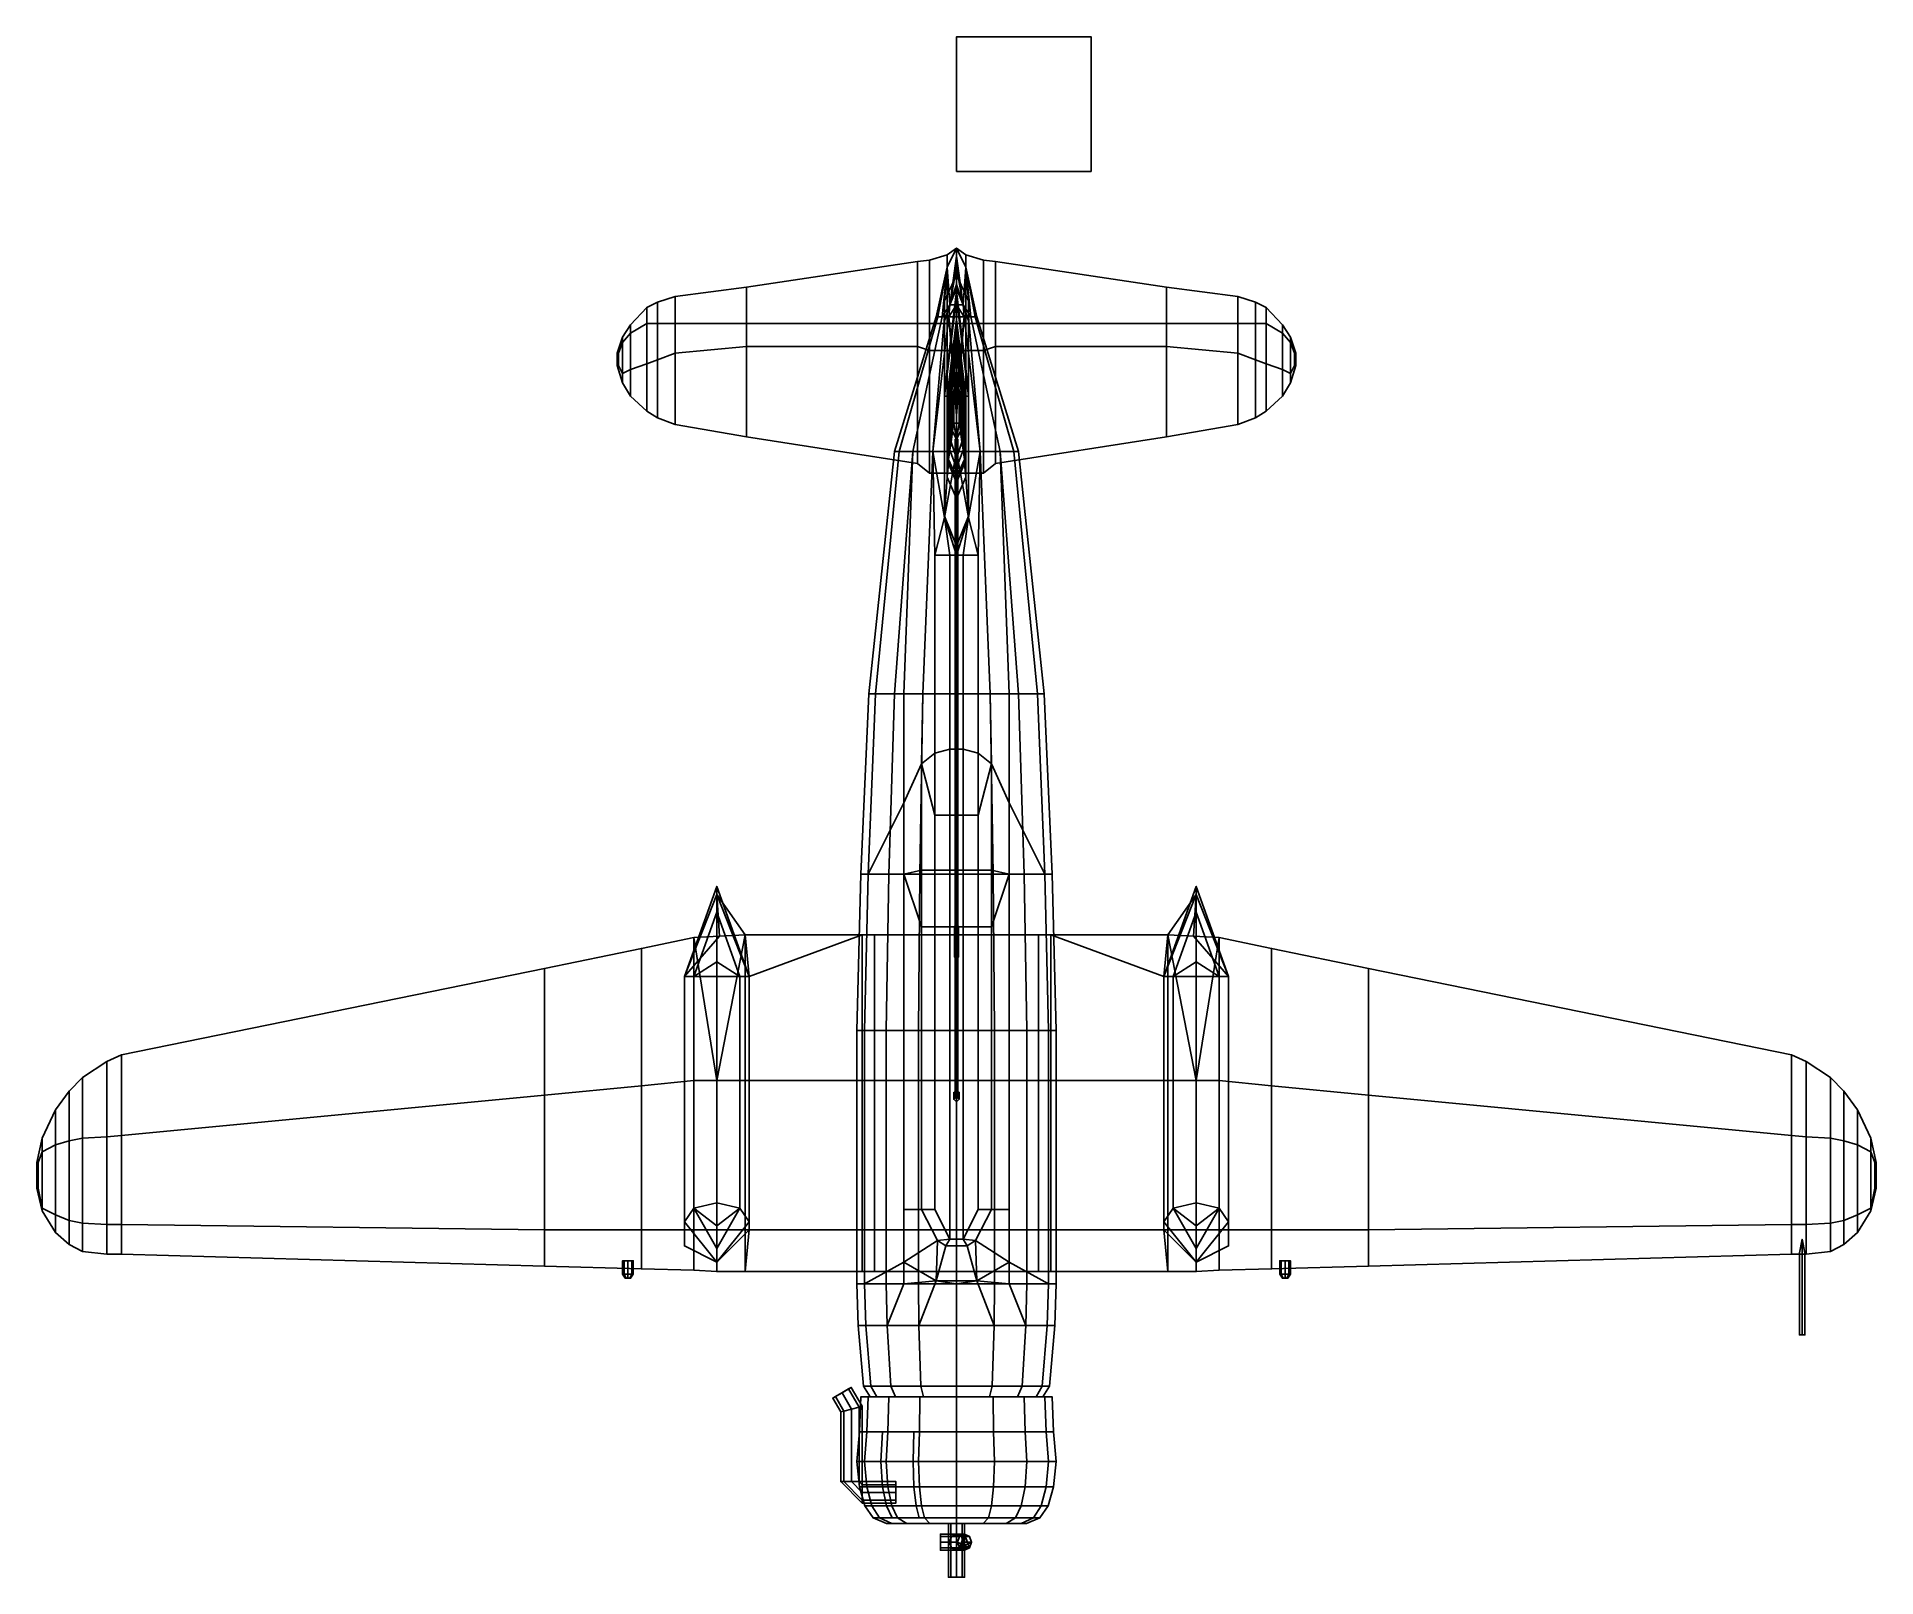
# Model space of a CAD drawing. Header units: millimetres. Extents: x -6.8 to 6.8, y -4.9 to 6.5.
import ezdxf

# ---------------------------------------------------------------- set-up
doc = ezdxf.new("R2010")
doc.units = ezdxf.units.MM
for name, color, linetype in [('canopy', 4, 'Continuous'), ('engine', 2, 'Continuous'), ('prop', 1, 'Continuous'), ('w2', 6, 'Continuous'), ('wing', 5, 'Continuous')]:
    doc.layers.add(name, color=color, linetype=linetype)

msp = doc.modelspace()

# ---------------------------------------------------------------- linework, layer by layer
for points in [[(1, 6.5, -3.9), (1, 6.5, -4.9), (0, 6.5, -4.9), (0, 6.5, -3.9)], [(1, 6.5, -4.9), (1, 5.5, -4.9), (0, 5.5, -4.9), (0, 6.5, -4.9)], [(0, 6.5, -4.9), (0, 5.5, -4.9), (0, 5.5, -3.9), (0, 6.5, -3.9)], [(0, 6.5, -3.9), (0, 5.5, -3.9), (1, 5.5, -3.9), (1, 6.5, -3.9)], [(1, 5.5, -3.9), (1, 5.5, -4.9), (1, 6.5, -4.9), (1, 6.5, -3.9)], [(0, 5.5, -3.9), (0, 5.5, -4.9), (1, 5.5, -4.9), (1, 5.5, -3.9)], [(0, 4.73, 0.47), (0, 4.93, 0.34), (-0.07, 4.79, 0.34), (-0.09, 4.54, 0.47)], [(0, 4.93, 0.34), (0, 4.872, 0.319), (-0.05, 4.51, 0.21), (-0.07, 4.79, 0.34)], [(0.09, 4.54, 0.47), (0.07, 4.79, 0.34), (0, 4.93, 0.34), (0, 4.73, 0.47)], [(0.07, 4.79, 0.34), (0.05, 4.51, 0.21), (0, 4.872, 0.319), (0, 4.93, 0.34)], [(-0.07, 4.79, 0.34), (-0.139, 4.42, 0.263), (-0.15, 4.42, 0.32), (-0.07, 4.79, 0.34)], [(-0.07, 4.79, 0.34), (-0.15, 4.42, 0.32), (-0.139, 4.42, 0.377), (-0.07, 4.79, 0.34)], [(-0.05, 4.51, 0.21), (-0.106, 4.42, 0.214), (-0.139, 4.42, 0.263), (-0.07, 4.79, 0.34)], [(-0.07, 4.79, 0.34), (-0.139, 4.42, 0.377), (-0.106, 4.42, 0.426), (-0.07, 4.79, 0.34)], [(-0.07, 4.79, 0.34), (-0.106, 4.42, 0.426), (-0.09, 4.42, 0.47), (-0.09, 4.54, 0.47)], [(0.139, 4.42, 0.263), (0.106, 4.42, 0.214), (0.05, 4.51, 0.21), (0.07, 4.79, 0.34)], [(0.09, 4.42, 0.47), (0.106, 4.42, 0.426), (0.07, 4.79, 0.34), (0.09, 4.54, 0.47)], [(0.15, 4.42, 0.32), (0.139, 4.42, 0.263), (0.07, 4.79, 0.34)], [(0.139, 4.42, 0.377), (0.15, 4.42, 0.32), (0.07, 4.79, 0.34)], [(0.106, 4.42, 0.426), (0.139, 4.42, 0.377), (0.07, 4.79, 0.34)], [(0, 4.66, 0.56), (0, 4.73, 0.47), (-0.09, 4.54, 0.47), (-0.09, 4.39, 0.56)], [(0, 4.61, 0.72), (0, 4.66, 0.56), (-0.09, 4.39, 0.56), (-0.09, 3.87, 0.72)], [(0.09, 4.39, 0.56), (0.09, 4.54, 0.47), (0, 4.73, 0.47), (0, 4.66, 0.56)], [(0.09, 3.87, 0.72), (0.09, 4.39, 0.56), (0, 4.66, 0.56), (0, 4.61, 0.72)], [(-0.057, 4.42, 0.181), (-0.057, 4.42, 0.181), (-0.106, 4.42, 0.214), (-0.05, 4.51, 0.21)], [(0, 4.57, 0.88), (0, 4.61, 0.72), (-0.09, 3.87, 0.72), (-0.09, 3.83, 0.88)], [(0, 4.56, 0.92), (0, 4.57, 0.88), (-0.09, 3.83, 0.88), (-0.09, 3.83, 0.92)], [(0, 4.4, 1.67), (0, 4.56, 0.96), (-0.09, 3.83, 0.96), (-0.07, 3.83, 1.67)], [(0, 4.56, 0.96), (0, 4.56, 0.92), (-0.09, 3.83, 0.92), (-0.09, 3.83, 0.96)], [(-0.09, 4.54, 0.47), (-0.09, 4.42, 0.47), (-0.09, 3.94, 0.56), (-0.09, 4.39, 0.56)], [(0.09, 3.83, 0.88), (0.09, 3.87, 0.72), (0, 4.61, 0.72), (0, 4.57, 0.88)], [(0.09, 3.83, 0.92), (0.09, 3.83, 0.88), (0, 4.57, 0.88), (0, 4.56, 0.92)], [(0.09, 3.83, 0.96), (0.09, 3.83, 0.92), (0, 4.56, 0.92), (0, 4.56, 0.96)], [(0.07, 3.83, 1.67), (0.09, 3.83, 0.96), (0, 4.56, 0.96), (0, 4.4, 1.67)], [(0.106, 4.42, 0.214), (0.057, 4.42, 0.181), (0.057, 4.42, 0.181), (0.05, 4.51, 0.21)], [(0.09, 3.94, 0.56), (0.09, 4.42, 0.47), (0.09, 4.54, 0.47), (0.09, 4.39, 0.56)], [(-0.425, 3.42, 0.144), (-0.46, 3.42, 0.32), (-0.15, 4.42, 0.32), (-0.139, 4.42, 0.263)], [(-0.46, 3.42, 0.32), (-0.425, 3.42, 0.496), (-0.139, 4.42, 0.377), (-0.15, 4.42, 0.32)], [(-0.325, 3.42, -0.005), (-0.425, 3.42, 0.144), (-0.139, 4.42, 0.263), (-0.106, 4.42, 0.214)], [(-0.425, 3.42, 0.496), (-0.325, 3.42, 0.645), (-0.106, 4.42, 0.426), (-0.139, 4.42, 0.377)], [(-0.176, 3.42, -0.105), (-0.325, 3.42, -0.005), (-0.106, 4.42, 0.214), (-0.057, 4.42, 0.181)], [(-0.325, 3.42, 0.645), (-0.176, 3.42, 0.745), (-0.09, 4.42, 0.47), (-0.106, 4.42, 0.426)], [(0, 3.42, -0.14), (-0.176, 3.42, -0.105), (-0.057, 4.42, 0.181), (0, 3.686, -0.058)], [(-0.09, 4.39, 0.56), (-0.09, 3.94, 0.56), (-0.09, 3.42, 0.72), (-0.09, 3.87, 0.72)], [(0, 4.34, 1.91), (0, 4.4, 1.67), (-0.07, 3.83, 1.67), (-0.06, 3.83, 1.91)], [(0.176, 3.42, -0.105), (0, 3.42, -0.14), (0, 3.686, -0.058), (0.057, 4.42, 0.181)], [(0.06, 3.83, 1.91), (0.07, 3.83, 1.67), (0, 4.4, 1.67), (0, 4.34, 1.91)], [(0.325, 3.42, -0.005), (0.176, 3.42, -0.105), (0.057, 4.42, 0.181), (0.106, 4.42, 0.214)], [(0.176, 3.42, 0.745), (0.325, 3.42, 0.645), (0.106, 4.42, 0.426), (0.09, 4.42, 0.47)], [(0.09, 3.42, 0.72), (0.09, 3.94, 0.56), (0.09, 4.39, 0.56), (0.09, 3.87, 0.72)], [(0.425, 3.42, 0.144), (0.325, 3.42, -0.005), (0.106, 4.42, 0.214), (0.139, 4.42, 0.263)], [(0.325, 3.42, 0.645), (0.425, 3.42, 0.496), (0.139, 4.42, 0.377), (0.106, 4.42, 0.426)], [(0.46, 3.42, 0.32), (0.425, 3.42, 0.144), (0.139, 4.42, 0.263), (0.15, 4.42, 0.32)], [(0.425, 3.42, 0.496), (0.46, 3.42, 0.32), (0.15, 4.42, 0.32), (0.139, 4.42, 0.377)], [(0, 4.31, 1.99), (0, 4.34, 1.91), (-0.06, 3.83, 1.91), (-0.06, 3.83, 1.99)], [(0, 4.22, 2.11), (0, 4.31, 1.99), (-0.06, 3.83, 1.99), (-0.05, 3.83, 2.11)], [(0.06, 3.83, 1.99), (0.06, 3.83, 1.91), (0, 4.34, 1.91), (0, 4.31, 1.99)], [(0.05, 3.83, 2.11), (0.06, 3.83, 1.99), (0, 4.31, 1.99), (0, 4.22, 2.11)], [(0, 4.14, 2.17), (0, 4.22, 2.11), (-0.05, 3.83, 2.11), (-0.04, 3.83, 2.17)], [(0, 3.97, 2.25), (0, 4.14, 2.17), (-0.04, 3.83, 2.17), (-0.03, 3.83, 2.25)], [(0.04, 3.83, 2.17), (0.05, 3.83, 2.11), (0, 4.22, 2.11), (0, 4.14, 2.17)], [(0.03, 3.83, 2.25), (0.04, 3.83, 2.17), (0, 4.14, 2.17), (0, 3.97, 2.25)], [(-0.02, 3.83, 2.28), (0, 3.97, 2.25), (-0.03, 3.83, 2.25), (-0.02, 3.83, 2.28)], [(0, 3.83, 2.29), (0, 3.97, 2.25), (-0.02, 3.83, 2.28), (0, 3.83, 2.29)], [(0.02, 3.83, 2.28), (0.03, 3.83, 2.25), (0, 3.97, 2.25), (0.02, 3.83, 2.28)], [(0, 3.83, 2.29), (0.02, 3.83, 2.28), (0, 3.97, 2.25), (0, 3.83, 2.29)], [(-0.09, 3.87, 0.72), (-0.09, 3.42, 0.72), (-0.09, 2.93, 0.88), (-0.09, 3.83, 0.88)], [(-0.09, 3.83, 0.96), (-0.09, 2.94, 0.96), (-0.07, 3.23, 1.67), (-0.07, 3.83, 1.67)], [(-0.09, 3.83, 0.92), (-0.09, 2.93, 0.92), (-0.09, 2.94, 0.96), (-0.09, 3.83, 0.96)], [(-0.09, 3.83, 0.88), (-0.09, 2.93, 0.88), (-0.09, 2.93, 0.92), (-0.09, 3.83, 0.92)], [(-0.07, 3.83, 1.67), (-0.07, 3.23, 1.67), (-0.06, 3.33, 1.91), (-0.06, 3.83, 1.91)], [(-0.06, 3.83, 1.91), (-0.06, 3.33, 1.91), (-0.06, 3.36, 1.99), (-0.06, 3.83, 1.99)], [(-0.06, 3.83, 1.99), (-0.06, 3.36, 1.99), (-0.05, 3.43, 2.11), (-0.05, 3.83, 2.11)], [(-0.05, 3.83, 2.11), (-0.05, 3.43, 2.11), (-0.04, 3.49, 2.17), (-0.04, 3.83, 2.17)], [(-0.04, 3.83, 2.17), (-0.04, 3.49, 2.17), (-0.03, 3.57, 2.25), (-0.03, 3.83, 2.25)], [(-0.03, 3.83, 2.25), (-0.03, 3.57, 2.25), (-0.02, 3.63, 2.28), (-0.02, 3.83, 2.28)], [(-0.02, 3.83, 2.28), (-0.02, 3.63, 2.28), (0, 3.63, 2.29), (0, 3.83, 2.29)], [(0, 3.83, 2.29), (0, 3.63, 2.29), (0.02, 3.63, 2.28), (0.02, 3.83, 2.28)], [(0.02, 3.63, 2.28), (0.03, 3.57, 2.25), (0.03, 3.83, 2.25), (0.02, 3.83, 2.28)], [(0.03, 3.57, 2.25), (0.04, 3.49, 2.17), (0.04, 3.83, 2.17), (0.03, 3.83, 2.25)], [(0.04, 3.49, 2.17), (0.05, 3.43, 2.11), (0.05, 3.83, 2.11), (0.04, 3.83, 2.17)], [(0.05, 3.43, 2.11), (0.06, 3.36, 1.99), (0.06, 3.83, 1.99), (0.05, 3.83, 2.11)], [(0.06, 3.33, 1.91), (0.07, 3.23, 1.67), (0.07, 3.83, 1.67), (0.06, 3.83, 1.91)], [(0.06, 3.36, 1.99), (0.06, 3.33, 1.91), (0.06, 3.83, 1.91), (0.06, 3.83, 1.99)], [(0.07, 3.23, 1.67), (0.09, 2.94, 0.96), (0.09, 3.83, 0.96), (0.07, 3.83, 1.67)], [(0.09, 2.93, 0.88), (0.09, 3.42, 0.72), (0.09, 3.87, 0.72), (0.09, 3.83, 0.88)], [(0.09, 2.93, 0.92), (0.09, 2.93, 0.88), (0.09, 3.83, 0.88), (0.09, 3.83, 0.92)], [(0.09, 2.94, 0.96), (0.09, 2.93, 0.92), (0.09, 3.83, 0.92), (0.09, 3.83, 0.96)], [(-0.03, 3.57, 2.25), (-0.04, 3.49, 2.17), (0, 3.37, 2.17), (0, 3.51, 2.25)], [(-0.02, 3.63, 2.28), (-0.03, 3.57, 2.25), (0, 3.51, 2.25), (-0.02, 3.63, 2.28)], [(0, 3.63, 2.29), (-0.02, 3.63, 2.28), (0, 3.51, 2.25), (0, 3.63, 2.29)], [(0.02, 3.63, 2.28), (0, 3.51, 2.25), (0.03, 3.57, 2.25), (0.02, 3.63, 2.28)], [(0, 3.63, 2.29), (0, 3.51, 2.25), (0.02, 3.63, 2.28), (0, 3.63, 2.29)], [(0, 3.51, 2.25), (0, 3.37, 2.17), (0.04, 3.49, 2.17), (0.03, 3.57, 2.25)], [(-0.601, 1.62, -0.029), (-0.65, 1.62, 0.22), (-0.46, 3.42, 0.32), (-0.425, 3.42, 0.144)], [(-0.65, 1.62, 0.22), (-0.601, 1.62, 0.469), (-0.425, 3.42, 0.496), (-0.46, 3.42, 0.32)], [(-0.46, 1.62, -0.24), (-0.601, 1.62, -0.029), (-0.425, 3.42, 0.144), (-0.325, 3.42, -0.005)], [(-0.601, 1.62, 0.469), (-0.39, 1.62, 0.68), (-0.325, 3.42, 0.645), (-0.425, 3.42, 0.496)], [(-0.249, 1.62, -0.381), (-0.46, 1.62, -0.24), (-0.325, 3.42, -0.005), (-0.176, 3.42, -0.105)], [(-0.39, 1.62, 0.68), (-0.249, 1.62, 0.821), (-0.176, 3.42, 0.745), (-0.325, 3.42, 0.645)], [(0, 1.62, -0.43), (-0.249, 1.62, -0.381), (-0.176, 3.42, -0.105), (0, 3.42, -0.14)], [(-0.16, 2.65, 0.88), (-0.176, 3.42, 0.745), (-0.249, 1.62, 0.821), (-0.16, 1.62, 0.95)], [(-0.176, 3.42, 0.745), (-0.176, 3.42, 0.745), (-0.16, 2.65, 0.88), (-0.09, 2.93, 0.88)], [(0, 3.42, 0.78), (0, 3.42, 0.78), (-0.176, 3.42, 0.745), (-0.09, 2.93, 0.88)], [(-0.05, 3.43, 2.11), (-0.06, 3.36, 1.99), (0, 3.23, 1.99), (0, 3.3, 2.11)], [(-0.04, 3.49, 2.17), (-0.05, 3.43, 2.11), (0, 3.3, 2.11), (0, 3.37, 2.17)], [(0, 3.491, 2.24), (-0.01, 3.51, 2.23), (-0.01, -1.09, 2.08), (0, -1.09, 2.09)], [(-0.01, 3.51, 2.23), (0, 3.454, 2.218), (0, -1.09, 2.07), (-0.01, -1.09, 2.08)], [(0.01, 3.51, 2.23), (0, 3.491, 2.24), (0, -1.09, 2.09), (0.01, -1.09, 2.08)], [(0, 3.454, 2.218), (0.01, 3.51, 2.23), (0.01, -1.09, 2.08), (0, -1.09, 2.07)], [(0, 3.37, 2.17), (0, 3.3, 2.11), (0.05, 3.43, 2.11), (0.04, 3.49, 2.17)], [(0, 3.3, 2.11), (0, 3.23, 1.99), (0.06, 3.36, 1.99), (0.05, 3.43, 2.11)], [(0.249, 1.62, -0.381), (0, 1.62, -0.43), (0, 3.42, -0.14), (0.176, 3.42, -0.105)], [(0, 3.42, 0.78), (0.09, 2.93, 0.88), (0.176, 3.42, 0.745)], [(0.09, 2.93, 0.88), (0.16, 2.65, 0.88), (0.176, 3.42, 0.745)], [(0.176, 3.42, 0.745), (0.16, 2.65, 0.88), (0.16, 1.62, 0.95), (0.249, 1.62, 0.821)], [(0.46, 1.62, -0.24), (0.249, 1.62, -0.381), (0.176, 3.42, -0.105), (0.325, 3.42, -0.005)], [(0.249, 1.62, 0.821), (0.39, 1.62, 0.68), (0.325, 3.42, 0.645), (0.176, 3.42, 0.745)], [(0.601, 1.62, -0.029), (0.46, 1.62, -0.24), (0.325, 3.42, -0.005), (0.425, 3.42, 0.144)], [(0.39, 1.62, 0.68), (0.601, 1.62, 0.469), (0.425, 3.42, 0.496), (0.325, 3.42, 0.645)], [(0.65, 1.62, 0.22), (0.601, 1.62, -0.029), (0.425, 3.42, 0.144), (0.46, 3.42, 0.32)], [(0.601, 1.62, 0.469), (0.65, 1.62, 0.22), (0.46, 3.42, 0.32), (0.425, 3.42, 0.496)], [(-0.06, 3.33, 1.91), (-0.07, 3.23, 1.67), (0, 3.07, 1.67), (0, 3.19, 1.91)], [(-0.06, 3.36, 1.99), (-0.06, 3.33, 1.91), (0, 3.19, 1.91), (0, 3.23, 1.99)], [(0, 3.23, 1.99), (0, 3.19, 1.91), (0.06, 3.33, 1.91), (0.06, 3.36, 1.99)], [(0, 3.19, 1.91), (0, 3.07, 1.67), (0.07, 3.23, 1.67), (0.06, 3.33, 1.91)], [(-0.07, 3.23, 1.67), (-0.09, 2.94, 0.96), (0, 2.72, 0.96), (0, 3.07, 1.67)], [(0, 3.07, 1.67), (0, 2.72, 0.96), (0.09, 2.94, 0.96), (0.07, 3.23, 1.67)], [(-0.09, 2.93, 0.88), (-0.09, 2.93, 0.88), (-0.16, 2.65, 0.88), (-0.05, 2.65, 0.92)], [(-0.09, 2.94, 0.96), (-0.09, 2.93, 0.92), (0, 2.65, 0.92), (0, 2.72, 0.96)], [(-0.09, 2.93, 0.92), (-0.09, 2.93, 0.88), (-0.05, 2.65, 0.92), (0, 2.65, 0.92)], [(0, 2.72, 0.96), (0, 2.65, 0.92), (0.09, 2.93, 0.92), (0.09, 2.94, 0.96)], [(0, 2.65, 0.92), (0.05, 2.65, 0.92), (0.09, 2.93, 0.88), (0.09, 2.93, 0.92)], [(0.05, 2.65, 0.92), (0.16, 2.65, 0.88), (0.09, 2.93, 0.88)], [(-0.05, 2.65, 0.92), (-0.16, 2.65, 0.88), (-0.16, 1.62, 0.95), (-0.05, 1.62, 0.99)], [(0.05, 2.65, 0.92), (-0.05, 2.65, 0.92), (-0.05, 1.62, 0.99), (0.05, 1.62, 0.99)], [(0.16, 2.65, 0.88), (0.05, 2.65, 0.92), (0.05, 1.62, 0.99), (0.16, 1.62, 0.95)], [(-0.656, 0.28, -0.182), (-0.71, 0.28, 0.09), (-0.65, 1.62, 0.22), (-0.601, 1.62, -0.029)], [(-0.71, 0.28, 0.09), (-0.656, 0.28, 0.362), (-0.601, 1.62, 0.469), (-0.65, 1.62, 0.22)], [(-0.502, 0.28, -0.412), (-0.656, 0.28, -0.182), (-0.601, 1.62, -0.029), (-0.46, 1.62, -0.24)], [(-0.656, 0.28, 0.362), (-0.39, 0.81, 0.553), (-0.39, 1.62, 0.68), (-0.601, 1.62, 0.469)], [(-0.272, 0.28, -0.566), (-0.502, 0.28, -0.412), (-0.46, 1.62, -0.24), (-0.249, 1.62, -0.381)], [(-0.39, 0.81, 0.553), (-0.26, 1.1, 0.9), (-0.249, 1.62, 0.821), (-0.39, 1.62, 0.68)], [(0, 0.28, -0.62), (-0.272, 0.28, -0.566), (-0.249, 1.62, -0.381), (0, 1.62, -0.43)], [(-0.16, 1.62, 0.95), (-0.249, 1.62, 0.821), (-0.26, 1.1, 0.9), (-0.16, 1.18, 0.98)], [(-0.05, 1.62, 0.99), (-0.16, 1.62, 0.95), (-0.16, 1.18, 0.98), (-0.05, 1.21, 1.02)], [(0.05, 1.62, 0.99), (-0.05, 1.62, 0.99), (-0.05, 1.21, 1.02), (0.05, 1.21, 1.02)], [(0.272, 0.28, -0.566), (0, 0.28, -0.62), (0, 1.62, -0.43), (0.249, 1.62, -0.381)], [(0.16, 1.62, 0.95), (0.05, 1.62, 0.99), (0.05, 1.21, 1.02), (0.16, 1.18, 0.98)], [(0.249, 1.62, 0.821), (0.16, 1.62, 0.95), (0.16, 1.18, 0.98), (0.26, 1.1, 0.9)], [(0.502, 0.28, -0.412), (0.272, 0.28, -0.566), (0.249, 1.62, -0.381), (0.46, 1.62, -0.24)], [(0.39, 1.62, 0.68), (0.249, 1.62, 0.821), (0.26, 1.1, 0.9), (0.39, 0.81, 0.553)], [(0.39, 0.81, 0.553), (0.656, 0.28, 0.362), (0.601, 1.62, 0.469), (0.39, 1.62, 0.68)], [(0.656, 0.28, -0.182), (0.502, 0.28, -0.412), (0.46, 1.62, -0.24), (0.601, 1.62, -0.029)], [(0.71, 0.28, 0.09), (0.656, 0.28, -0.182), (0.601, 1.62, -0.029), (0.65, 1.62, 0.22)], [(0.656, 0.28, 0.362), (0.71, 0.28, 0.09), (0.65, 1.62, 0.22), (0.601, 1.62, 0.469)], [(-0.656, 0.28, 0.362), (-0.39, 0.28, 0.553), (-0.39, 0.81, 0.553), (-0.656, 0.28, 0.362)], [(0.39, 0.28, 0.553), (0.656, 0.28, 0.362), (0.656, 0.28, 0.362), (0.39, 0.81, 0.553)], [(-0.684, -0.88, -0.253), (-0.74, -0.88, 0.03), (-0.71, 0.28, 0.09), (-0.656, 0.28, -0.182)], [(-0.74, -0.88, 0.03), (-0.684, -0.88, 0.313), (-0.656, 0.28, 0.362), (-0.71, 0.28, 0.09)], [(-0.523, -0.88, -0.493), (-0.684, -0.88, -0.253), (-0.656, 0.28, -0.182), (-0.502, 0.28, -0.412)], [(-0.684, -0.88, 0.313), (-0.39, -0.88, 0.553), (-0.39, 0.28, 0.553), (-0.656, 0.28, 0.362)], [(-0.283, -0.88, -0.654), (-0.523, -0.88, -0.493), (-0.502, 0.28, -0.412), (-0.272, 0.28, -0.566)], [(0, -0.88, -0.71), (-0.283, -0.88, -0.654), (-0.272, 0.28, -0.566), (0, 0.28, -0.62)], [(0.283, -0.88, -0.654), (0, -0.88, -0.71), (0, 0.28, -0.62), (0.272, 0.28, -0.566)], [(0.523, -0.88, -0.493), (0.283, -0.88, -0.654), (0.272, 0.28, -0.566), (0.502, 0.28, -0.412)], [(0.39, -0.88, 0.553), (0.684, -0.88, 0.313), (0.656, 0.28, 0.362), (0.39, 0.28, 0.553)], [(0.684, -0.88, -0.253), (0.523, -0.88, -0.493), (0.502, 0.28, -0.412), (0.656, 0.28, -0.182)], [(0.74, -0.88, 0.03), (0.684, -0.88, -0.253), (0.656, 0.28, -0.182), (0.71, 0.28, 0.09)], [(0.684, -0.88, 0.313), (0.74, -0.88, 0.03), (0.71, 0.28, 0.09), (0.656, 0.28, 0.362)], [(0, -0.128, -0.892), (-0.015, -0.139, -0.881), (-0.015, -0.105, -0.8), (0, -0.09, -0.8)], [(0, -0.09, -0.8), (-0.015, -0.105, -0.8), (-0.015, -0.139, -0.719), (0, -0.128, -0.708)], [(-0.015, -0.139, -0.881), (0, -0.149, -0.871), (0, -0.12, -0.8), (-0.015, -0.105, -0.8)], [(-0.015, -0.105, -0.8), (0, -0.12, -0.8), (0, -0.149, -0.729), (-0.015, -0.139, -0.719)], [(0, -0.22, -0.93), (-0.015, -0.22, -0.915), (-0.015, -0.139, -0.881), (0, -0.128, -0.892)], [(0, -0.128, -0.708), (-0.015, -0.139, -0.719), (-0.015, -0.22, -0.685), (0, -0.205, -0.676)], [(0.015, -0.139, -0.881), (0, -0.128, -0.892), (0, -0.09, -0.8), (0.015, -0.105, -0.8)], [(0.015, -0.105, -0.8), (0, -0.09, -0.8), (0, -0.128, -0.708), (0.015, -0.139, -0.719)], [(0, -0.149, -0.871), (0.015, -0.139, -0.881), (0.015, -0.105, -0.8), (0, -0.12, -0.8)], [(0, -0.12, -0.8), (0.015, -0.105, -0.8), (0.015, -0.139, -0.719), (0, -0.149, -0.729)], [(0.015, -0.22, -0.915), (0, -0.22, -0.93), (0, -0.128, -0.892), (0.015, -0.139, -0.881)], [(0.015, -0.139, -0.719), (0, -0.128, -0.708), (0, -0.205, -0.676), (0.015, -0.22, -0.685)], [(-0.015, -0.22, -0.915), (0, -0.22, -0.9), (0, -0.149, -0.871), (-0.015, -0.139, -0.881)], [(-0.015, -0.139, -0.719), (0, -0.149, -0.729), (0, -0.22, -0.7), (-0.015, -0.22, -0.685)], [(0, -0.205, -0.676), (-0.015, -0.22, -0.685), (-0.015, -0.22, -0.65), (0, -0.205, -0.65)], [(-0.015, -0.22, -0.685), (0, -0.235, -0.676), (0, -0.235, -0.65), (-0.015, -0.22, -0.65)], [(-0.015, -0.301, -0.881), (0, -0.291, -0.871), (0, -0.22, -0.9), (-0.015, -0.22, -0.915)], [(0, -0.312, -0.892), (-0.015, -0.301, -0.881), (-0.015, -0.22, -0.915), (0, -0.22, -0.93)], [(-0.015, -0.22, -0.685), (0, -0.22, -0.7), (0, -0.291, -0.729), (-0.015, -0.301, -0.719)], [(0, -0.235, -0.676), (-0.015, -0.22, -0.685), (-0.015, -0.301, -0.719), (0, -0.312, -0.708)], [(0, -0.22, -0.9), (0.015, -0.22, -0.915), (0.015, -0.139, -0.881), (0, -0.149, -0.871)], [(0, -0.149, -0.729), (0.015, -0.139, -0.719), (0.015, -0.22, -0.685), (0, -0.22, -0.7)], [(0.015, -0.22, -0.685), (0, -0.205, -0.676), (0, -0.205, -0.65), (0.015, -0.22, -0.65)], [(0, -0.235, -0.676), (0.015, -0.22, -0.685), (0.015, -0.22, -0.65), (0, -0.235, -0.65)], [(0, -0.291, -0.871), (0.015, -0.301, -0.881), (0.015, -0.22, -0.915), (0, -0.22, -0.9)], [(0.015, -0.301, -0.881), (0, -0.312, -0.892), (0, -0.22, -0.93), (0.015, -0.22, -0.915)], [(0, -0.22, -0.7), (0.015, -0.22, -0.685), (0.015, -0.301, -0.719), (0, -0.291, -0.729)], [(0.015, -0.22, -0.685), (0, -0.235, -0.676), (0, -0.312, -0.708), (0.015, -0.301, -0.719)], [(-0.015, -0.335, -0.8), (0, -0.32, -0.8), (0, -0.291, -0.871), (-0.015, -0.301, -0.881)], [(-0.015, -0.301, -0.719), (0, -0.291, -0.729), (0, -0.32, -0.8), (-0.015, -0.335, -0.8)], [(0, -0.35, -0.8), (-0.015, -0.335, -0.8), (-0.015, -0.301, -0.881), (0, -0.312, -0.892)], [(0, -0.312, -0.708), (-0.015, -0.301, -0.719), (-0.015, -0.335, -0.8), (0, -0.35, -0.8)], [(0, -0.32, -0.8), (0.015, -0.335, -0.8), (0.015, -0.301, -0.881), (0, -0.291, -0.871)], [(0, -0.291, -0.729), (0.015, -0.301, -0.719), (0.015, -0.335, -0.8), (0, -0.32, -0.8)], [(0.015, -0.335, -0.8), (0, -0.35, -0.8), (0, -0.312, -0.892), (0.015, -0.301, -0.881)], [(0.015, -0.301, -0.719), (0, -0.312, -0.708), (0, -0.35, -0.8), (0.015, -0.335, -0.8)], [(-0.684, -0.88, 0.313), (-0.74, -0.88, 0.03), (-0.74, -2.76, 0.03), (-0.684, -2.76, 0.313)], [(-0.74, -0.88, 0.03), (-0.684, -0.88, -0.253), (-0.684, -2.76, -0.253), (-0.74, -2.76, 0.03)], [(-0.39, -0.88, 0.553), (-0.684, -0.88, 0.313), (-0.684, -2.76, 0.313), (-0.39, -2.6, 0.553)], [(-0.684, -0.88, -0.253), (-0.523, -0.88, -0.493), (-0.523, -2.76, -0.493), (-0.684, -2.76, -0.253)], [(-0.523, -0.88, -0.493), (-0.283, -0.88, -0.654), (-0.283, -2.76, -0.654), (-0.523, -2.76, -0.493)], [(-0.283, -0.88, -0.654), (0, -0.88, -0.71), (0, -2.76, -0.71), (-0.283, -2.76, -0.654)], [(0, -0.88, -0.71), (0.283, -0.88, -0.654), (0.283, -2.76, -0.654), (0, -2.76, -0.71)], [(0.283, -0.88, -0.654), (0.523, -0.88, -0.493), (0.523, -2.76, -0.493), (0.283, -2.76, -0.654)], [(0.684, -0.88, 0.313), (0.39, -0.88, 0.553), (0.39, -2.6, 0.553), (0.684, -2.76, 0.313)], [(0.523, -0.88, -0.493), (0.684, -0.88, -0.253), (0.684, -2.76, -0.253), (0.523, -2.76, -0.493)], [(0.74, -0.88, 0.03), (0.684, -0.88, 0.313), (0.684, -2.76, 0.313), (0.74, -2.76, 0.03)], [(0.684, -0.88, -0.253), (0.74, -0.88, 0.03), (0.74, -2.76, 0.03), (0.684, -2.76, -0.253)], [(0, -1.08, 1.08), (-0.01, -1.09, 1.08), (-0.01, -1.1, 2.08), (0, -1.09, 2.07)], [(-0.01, -1.09, 1.08), (0, -1.1, 1.08), (0, -1.11, 2.07), (-0.01, -1.1, 2.08)], [(0, -1.09, 2.09), (-0.01, -1.09, 2.08), (-0.01, -1.35, 2.08), (0, -1.34, 2.09)], [(-0.01, -1.09, 2.08), (0, -1.09, 2.07), (0, -1.339, 2.07), (-0.01, -1.35, 2.08)], [(0.01, -1.09, 1.08), (0, -1.08, 1.08), (0, -1.09, 2.07), (0.01, -1.1, 2.08)], [(0, -1.1, 1.08), (0.01, -1.09, 1.08), (0.01, -1.1, 2.08), (0, -1.11, 2.07)], [(0.01, -1.09, 2.08), (0, -1.09, 2.09), (0, -1.34, 2.09), (0.01, -1.35, 2.08)], [(0, -1.09, 2.07), (0.01, -1.09, 2.08), (0.01, -1.35, 2.08), (0, -1.339, 2.07)], [(6.28, -2.43, 0.48), (6.26, -2.53, 0.46), (6.26, -3.14, 0.46), (6.28, -3.14, 0.48)], [(6.26, -2.53, 0.46), (6.28, -2.43, 0.44), (6.28, -3.14, 0.44), (6.26, -3.14, 0.46)], [(6.3, -2.53, 0.46), (6.28, -2.43, 0.48), (6.28, -3.14, 0.48), (6.3, -3.14, 0.46)], [(6.28, -2.43, 0.44), (6.3, -2.53, 0.46), (6.3, -3.14, 0.46), (6.28, -3.14, 0.44)], [(-2.48, -2.59, -0.03), (-2.468, -2.59, -0.058), (-2.468, -2.69, -0.058), (-2.48, -2.69, -0.03)], [(-2.468, -2.59, -0.002), (-2.48, -2.59, -0.03), (-2.48, -2.69, -0.03), (-2.468, -2.69, -0.002)], [(-2.468, -2.59, -0.058), (-2.44, -2.59, -0.07), (-2.44, -2.69, -0.07), (-2.468, -2.69, -0.058)], [(-2.44, -2.59, 0.01), (-2.468, -2.59, -0.002), (-2.468, -2.69, -0.002), (-2.44, -2.69, 0.01)], [(-2.44, -2.59, -0.07), (-2.412, -2.59, -0.058), (-2.412, -2.69, -0.058), (-2.44, -2.69, -0.07)], [(-2.412, -2.59, -0.002), (-2.44, -2.59, 0.01), (-2.44, -2.69, 0.01), (-2.412, -2.69, -0.002)], [(-2.412, -2.59, -0.058), (-2.4, -2.59, -0.03), (-2.4, -2.69, -0.03), (-2.412, -2.69, -0.058)], [(-2.4, -2.59, -0.03), (-2.412, -2.59, -0.002), (-2.412, -2.69, -0.002), (-2.4, -2.69, -0.03)], [(2.412, -2.59, -0.002), (2.4, -2.59, -0.03), (2.4, -2.69, -0.03), (2.412, -2.69, -0.002)], [(2.4, -2.59, -0.03), (2.412, -2.59, -0.058), (2.412, -2.69, -0.058), (2.4, -2.69, -0.03)], [(2.44, -2.59, 0.01), (2.412, -2.59, -0.002), (2.412, -2.69, -0.002), (2.44, -2.69, 0.01)], [(2.412, -2.59, -0.058), (2.44, -2.59, -0.07), (2.44, -2.69, -0.07), (2.412, -2.69, -0.058)], [(2.468, -2.59, -0.002), (2.44, -2.59, 0.01), (2.44, -2.69, 0.01), (2.468, -2.69, -0.002)], [(2.44, -2.59, -0.07), (2.468, -2.59, -0.058), (2.468, -2.69, -0.058), (2.44, -2.69, -0.07)], [(2.48, -2.59, -0.03), (2.468, -2.59, -0.002), (2.468, -2.69, -0.002), (2.48, -2.69, -0.03)], [(2.468, -2.59, -0.058), (2.48, -2.59, -0.03), (2.48, -2.69, -0.03), (2.468, -2.69, -0.058)], [(-2.48, -2.69, -0.03), (-2.468, -2.69, -0.058), (-2.454, -2.72, -0.044), (-2.46, -2.72, -0.03)], [(-2.468, -2.69, -0.002), (-2.48, -2.69, -0.03), (-2.46, -2.72, -0.03), (-2.454, -2.72, -0.016)], [(-2.468, -2.69, -0.058), (-2.44, -2.69, -0.07), (-2.44, -2.72, -0.05), (-2.454, -2.72, -0.044)], [(-2.44, -2.69, 0.01), (-2.468, -2.69, -0.002), (-2.454, -2.72, -0.016), (-2.44, -2.72, -0.01)], [(-2.426, -2.72, -0.016), (-2.46, -2.72, -0.03), (-2.454, -2.72, -0.044), (-2.42, -2.72, -0.03)], [(-2.44, -2.72, -0.01), (-2.454, -2.72, -0.016), (-2.46, -2.72, -0.03), (-2.426, -2.72, -0.016)], [(-2.42, -2.72, -0.03), (-2.454, -2.72, -0.044), (-2.44, -2.72, -0.05), (-2.426, -2.72, -0.044)], [(-2.44, -2.69, -0.07), (-2.412, -2.69, -0.058), (-2.426, -2.72, -0.044), (-2.44, -2.72, -0.05)], [(-2.412, -2.69, -0.002), (-2.44, -2.69, 0.01), (-2.44, -2.72, -0.01), (-2.426, -2.72, -0.016)], [(-2.412, -2.69, -0.058), (-2.4, -2.69, -0.03), (-2.42, -2.72, -0.03), (-2.426, -2.72, -0.044)], [(-2.4, -2.69, -0.03), (-2.412, -2.69, -0.002), (-2.426, -2.72, -0.016), (-2.42, -2.72, -0.03)], [(-0.684, -2.76, 0.313), (-0.39, -2.76, 0.553), (-0.39, -2.6, 0.553), (-0.684, -2.76, 0.313)], [(-0.39, -2.76, 0.553), (-0.15, -2.74, 0.79), (-0.39, -2.6, 0.553), (-0.39, -2.76, 0.553)], [(0.15, -2.74, 0.79), (0.39, -2.76, 0.553), (0.39, -2.76, 0.553), (0.39, -2.6, 0.553)], [(0.39, -2.76, 0.553), (0.684, -2.76, 0.313), (0.684, -2.76, 0.313), (0.39, -2.6, 0.553)], [(2.412, -2.69, -0.002), (2.4, -2.69, -0.03), (2.42, -2.72, -0.03), (2.426, -2.72, -0.016)], [(2.4, -2.69, -0.03), (2.412, -2.69, -0.058), (2.426, -2.72, -0.044), (2.42, -2.72, -0.03)], [(2.44, -2.69, 0.01), (2.412, -2.69, -0.002), (2.426, -2.72, -0.016), (2.44, -2.72, -0.01)], [(2.412, -2.69, -0.058), (2.44, -2.69, -0.07), (2.44, -2.72, -0.05), (2.426, -2.72, -0.044)], [(2.44, -2.72, -0.01), (2.426, -2.72, -0.016), (2.42, -2.72, -0.03), (2.454, -2.72, -0.016)], [(2.454, -2.72, -0.016), (2.42, -2.72, -0.03), (2.426, -2.72, -0.044), (2.46, -2.72, -0.03)], [(2.46, -2.72, -0.03), (2.426, -2.72, -0.044), (2.44, -2.72, -0.05), (2.454, -2.72, -0.044)], [(2.468, -2.69, -0.002), (2.44, -2.69, 0.01), (2.44, -2.72, -0.01), (2.454, -2.72, -0.016)], [(2.44, -2.69, -0.07), (2.468, -2.69, -0.058), (2.454, -2.72, -0.044), (2.44, -2.72, -0.05)], [(2.48, -2.69, -0.03), (2.468, -2.69, -0.002), (2.454, -2.72, -0.016), (2.46, -2.72, -0.03)], [(2.468, -2.69, -0.058), (2.48, -2.69, -0.03), (2.46, -2.72, -0.03), (2.454, -2.72, -0.044)], [(-0.674, -3.07, -0.249), (-0.73, -3.07, 0.03), (-0.74, -2.76, 0.03), (-0.684, -2.76, -0.253)], [(-0.73, -3.07, 0.03), (-0.674, -3.07, 0.309), (-0.684, -2.76, 0.313), (-0.74, -2.76, 0.03)], [(-0.516, -3.07, -0.486), (-0.674, -3.07, -0.249), (-0.684, -2.76, -0.253), (-0.523, -2.76, -0.493)], [(-0.674, -3.07, 0.309), (-0.516, -3.07, 0.546), (-0.39, -2.76, 0.553), (-0.684, -2.76, 0.313)], [(-0.279, -3.07, -0.644), (-0.516, -3.07, -0.486), (-0.523, -2.76, -0.493), (-0.283, -2.76, -0.654)], [(-0.516, -3.07, 0.546), (-0.279, -3.07, 0.704), (-0.15, -2.74, 0.79), (-0.39, -2.76, 0.553)], [(0, -3.07, -0.7), (-0.279, -3.07, -0.644), (-0.283, -2.76, -0.654), (0, -2.76, -0.71)], [(-0.279, -3.07, 0.704), (0, -3.07, 0.76), (0, -2.76, 0.77), (-0.15, -2.74, 0.79)], [(0, -2.76, 0.77), (0.15, -2.74, 0.79), (0.15, -2.74, 0.79), (-0.15, -2.74, 0.79)], [(0, -3.07, 0.76), (0.279, -3.07, 0.704), (0.15, -2.74, 0.79), (0, -2.76, 0.77)], [(0.279, -3.07, -0.644), (0, -3.07, -0.7), (0, -2.76, -0.71), (0.283, -2.76, -0.654)], [(0.279, -3.07, 0.704), (0.516, -3.07, 0.546), (0.39, -2.76, 0.553), (0.15, -2.74, 0.79)], [(0.516, -3.07, -0.486), (0.279, -3.07, -0.644), (0.283, -2.76, -0.654), (0.523, -2.76, -0.493)], [(0.516, -3.07, 0.546), (0.674, -3.07, 0.309), (0.684, -2.76, 0.313), (0.39, -2.76, 0.553)], [(0.674, -3.07, -0.249), (0.516, -3.07, -0.486), (0.523, -2.76, -0.493), (0.684, -2.76, -0.253)], [(0.73, -3.07, 0.03), (0.674, -3.07, -0.249), (0.684, -2.76, -0.253), (0.74, -2.76, 0.03)], [(0.674, -3.07, 0.309), (0.73, -3.07, 0.03), (0.74, -2.76, 0.03), (0.684, -2.76, 0.313)], [(-0.637, -3.52, -0.234), (-0.69, -3.52, 0.03), (-0.73, -3.07, 0.03), (-0.674, -3.07, -0.249)], [(-0.69, -3.52, 0.03), (-0.637, -3.52, 0.294), (-0.674, -3.07, 0.309), (-0.73, -3.07, 0.03)], [(-0.488, -3.52, -0.458), (-0.637, -3.52, -0.234), (-0.674, -3.07, -0.249), (-0.516, -3.07, -0.486)], [(-0.637, -3.52, 0.294), (-0.488, -3.52, 0.518), (-0.516, -3.07, 0.546), (-0.674, -3.07, 0.309)], [(-0.264, -3.52, -0.607), (-0.488, -3.52, -0.458), (-0.516, -3.07, -0.486), (-0.279, -3.07, -0.644)], [(-0.488, -3.52, 0.518), (-0.264, -3.52, 0.667), (-0.279, -3.07, 0.704), (-0.516, -3.07, 0.546)], [(0, -3.52, -0.66), (-0.264, -3.52, -0.607), (-0.279, -3.07, -0.644), (0, -3.07, -0.7)], [(-0.264, -3.52, 0.667), (0, -3.52, 0.72), (0, -3.07, 0.76), (-0.279, -3.07, 0.704)], [(0.264, -3.52, -0.607), (0, -3.52, -0.66), (0, -3.07, -0.7), (0.279, -3.07, -0.644)], [(0, -3.52, 0.72), (0.264, -3.52, 0.667), (0.279, -3.07, 0.704), (0, -3.07, 0.76)], [(0.488, -3.52, -0.458), (0.264, -3.52, -0.607), (0.279, -3.07, -0.644), (0.516, -3.07, -0.486)], [(0.264, -3.52, 0.667), (0.488, -3.52, 0.518), (0.516, -3.07, 0.546), (0.279, -3.07, 0.704)], [(0.637, -3.52, -0.234), (0.488, -3.52, -0.458), (0.516, -3.07, -0.486), (0.674, -3.07, -0.249)], [(0.488, -3.52, 0.518), (0.637, -3.52, 0.294), (0.674, -3.07, 0.309), (0.516, -3.07, 0.546)], [(0.69, -3.52, 0.03), (0.637, -3.52, -0.234), (0.674, -3.07, -0.249), (0.73, -3.07, 0.03)], [(0.637, -3.52, 0.294), (0.69, -3.52, 0.03), (0.73, -3.07, 0.03), (0.674, -3.07, 0.309)], [(6.28, -3.14, 0.48), (6.26, -3.14, 0.46), (6.28, -3.14, 0.44), (6.3, -3.14, 0.46)], [(-0.919, -3.61, -0.2), (-0.801, -3.542, -0.143), (-0.781, -3.53, -0.2), (-0.899, -3.598, -0.257)], [(-0.899, -3.598, -0.143), (-0.85, -3.57, -0.12), (-0.801, -3.542, -0.143), (-0.919, -3.61, -0.2)], [(-0.899, -3.598, -0.257), (-0.781, -3.53, -0.2), (-0.801, -3.542, -0.257), (-0.85, -3.57, -0.28)], [(-0.801, -3.542, -0.143), (-0.85, -3.57, -0.12), (-0.78, -3.691, -0.12), (-0.723, -3.676, -0.143)], [(-0.85, -3.57, -0.28), (-0.801, -3.542, -0.257), (-0.723, -3.676, -0.257), (-0.78, -3.691, -0.28)], [(-0.781, -3.53, -0.2), (-0.801, -3.542, -0.143), (-0.723, -3.676, -0.143), (-0.7, -3.67, -0.2)], [(-0.801, -3.542, -0.257), (-0.781, -3.53, -0.2), (-0.7, -3.67, -0.2), (-0.723, -3.676, -0.257)], [(-0.591, -3.6, -0.215), (-0.64, -3.6, 0.03), (-0.69, -3.52, 0.03), (-0.637, -3.52, -0.234)], [(-0.64, -3.6, 0.03), (-0.591, -3.6, 0.275), (-0.637, -3.52, 0.294), (-0.69, -3.52, 0.03)], [(-0.453, -3.6, -0.423), (-0.591, -3.6, -0.215), (-0.637, -3.52, -0.234), (-0.488, -3.52, -0.458)], [(-0.591, -3.6, 0.275), (-0.453, -3.6, 0.483), (-0.488, -3.52, 0.518), (-0.637, -3.52, 0.294)], [(-0.245, -3.6, -0.561), (-0.453, -3.6, -0.423), (-0.488, -3.52, -0.458), (-0.264, -3.52, -0.607)], [(-0.453, -3.6, 0.483), (-0.245, -3.6, 0.621), (-0.264, -3.52, 0.667), (-0.488, -3.52, 0.518)], [(0, -3.6, -0.61), (-0.245, -3.6, -0.561), (-0.264, -3.52, -0.607), (0, -3.52, -0.66)], [(-0.245, -3.6, 0.621), (0, -3.6, 0.67), (0, -3.52, 0.72), (-0.264, -3.52, 0.667)], [(0.245, -3.6, -0.561), (0, -3.6, -0.61), (0, -3.52, -0.66), (0.264, -3.52, -0.607)], [(0, -3.6, 0.67), (0.245, -3.6, 0.621), (0.264, -3.52, 0.667), (0, -3.52, 0.72)], [(0.453, -3.6, -0.423), (0.245, -3.6, -0.561), (0.264, -3.52, -0.607), (0.488, -3.52, -0.458)], [(0.245, -3.6, 0.621), (0.453, -3.6, 0.483), (0.488, -3.52, 0.518), (0.264, -3.52, 0.667)], [(0.591, -3.6, -0.215), (0.453, -3.6, -0.423), (0.488, -3.52, -0.458), (0.637, -3.52, -0.234)], [(0.453, -3.6, 0.483), (0.591, -3.6, 0.275), (0.637, -3.52, 0.294), (0.488, -3.52, 0.518)], [(0.64, -3.6, 0.03), (0.591, -3.6, -0.215), (0.637, -3.52, -0.234), (0.69, -3.52, 0.03)], [(0.591, -3.6, 0.275), (0.64, -3.6, 0.03), (0.69, -3.52, 0.03), (0.637, -3.52, 0.294)], [(-0.899, -3.598, -0.143), (-0.919, -3.61, -0.2), (-0.86, -3.713, -0.2), (-0.837, -3.706, -0.143)], [(-0.919, -3.61, -0.2), (-0.899, -3.598, -0.257), (-0.837, -3.706, -0.257), (-0.86, -3.713, -0.2)], [(-0.85, -3.57, -0.12), (-0.899, -3.598, -0.143), (-0.837, -3.706, -0.143), (-0.78, -3.691, -0.12)], [(-0.899, -3.598, -0.257), (-0.85, -3.57, -0.28), (-0.78, -3.691, -0.28), (-0.837, -3.706, -0.257)], [(-0.723, -3.676, -0.143), (-0.78, -3.691, -0.12), (-0.78, -4.23, -0.12), (-0.723, -4.23, -0.143)], [(-0.78, -3.691, -0.28), (-0.723, -3.676, -0.257), (-0.723, -4.23, -0.257), (-0.78, -4.23, -0.28)], [(-0.7, -3.67, -0.2), (-0.723, -3.676, -0.143), (-0.723, -4.23, -0.143), (-0.7, -4.23, -0.2)], [(-0.723, -3.676, -0.257), (-0.7, -3.67, -0.2), (-0.7, -4.23, -0.2), (-0.723, -4.23, -0.257)], [(-0.837, -3.706, -0.143), (-0.86, -3.713, -0.2), (-0.86, -4.23, -0.2), (-0.837, -4.23, -0.143)], [(-0.86, -3.713, -0.2), (-0.837, -3.706, -0.257), (-0.837, -4.23, -0.257), (-0.86, -4.23, -0.2)], [(-0.78, -3.691, -0.12), (-0.837, -3.706, -0.143), (-0.837, -4.23, -0.143), (-0.78, -4.23, -0.12)], [(-0.837, -3.706, -0.257), (-0.78, -3.691, -0.28), (-0.78, -4.23, -0.28), (-0.837, -4.23, -0.257)], [(-0.837, -4.23, -0.143), (-0.86, -4.23, -0.2), (-0.7, -4.39, -0.2), (-0.7, -4.367, -0.143)], [(-0.86, -4.23, -0.2), (-0.837, -4.23, -0.257), (-0.7, -4.367, -0.257), (-0.7, -4.39, -0.2)], [(-0.78, -4.23, -0.12), (-0.837, -4.23, -0.143), (-0.7, -4.367, -0.143), (-0.7, -4.31, -0.12)], [(-0.837, -4.23, -0.257), (-0.78, -4.23, -0.28), (-0.7, -4.31, -0.28), (-0.7, -4.367, -0.257)], [(-0.723, -4.23, -0.143), (-0.78, -4.23, -0.12), (-0.7, -4.31, -0.12), (-0.7, -4.253, -0.143)], [(-0.78, -4.23, -0.28), (-0.723, -4.23, -0.257), (-0.7, -4.253, -0.257), (-0.7, -4.31, -0.28)], [(-0.7, -4.23, -0.2), (-0.723, -4.23, -0.143), (-0.7, -4.253, -0.143), (-0.7, -4.23, -0.2)], [(-0.723, -4.23, -0.257), (-0.7, -4.23, -0.2), (-0.7, -4.23, -0.2), (-0.7, -4.253, -0.257)], [(-0.7, -4.23, -0.2), (-0.7, -4.253, -0.143), (-0.45, -4.253, -0.143), (-0.45, -4.23, -0.2)], [(-0.7, -4.253, -0.257), (-0.7, -4.23, -0.2), (-0.45, -4.23, -0.2), (-0.45, -4.253, -0.257)], [(-0.7, -4.253, -0.143), (-0.7, -4.31, -0.12), (-0.45, -4.31, -0.12), (-0.45, -4.253, -0.143)], [(-0.7, -4.31, -0.28), (-0.7, -4.253, -0.257), (-0.45, -4.253, -0.257), (-0.45, -4.31, -0.28)], [(-0.7, -4.31, -0.12), (-0.7, -4.367, -0.143), (-0.45, -4.367, -0.143), (-0.45, -4.31, -0.12)], [(-0.7, -4.367, -0.257), (-0.7, -4.31, -0.28), (-0.45, -4.31, -0.28), (-0.45, -4.367, -0.257)], [(-0.7, -4.367, -0.143), (-0.7, -4.39, -0.2), (-0.45, -4.39, -0.2), (-0.45, -4.367, -0.143)], [(-0.7, -4.39, -0.2), (-0.7, -4.367, -0.257), (-0.45, -4.367, -0.257), (-0.45, -4.39, -0.2)]]:
    msp.add_3dface(points)
at = {"color": 3}
for points in [[(0, 4.872, 0.319), (0, 4.872, 0.319), (0, 4.79, 0.21), (-0.05, 4.51, 0.21)], [(0, 4.79, 0.21), (0, 4.79, 0.21), (0, 4.63, 0.1), (-0.05, 4.51, 0.21)], [(0, 4.872, 0.319), (0.05, 4.51, 0.21), (0, 4.79, 0.21)], [(0, 4.79, 0.21), (0.05, 4.51, 0.21), (0, 4.63, 0.1)], [(-0.057, 4.42, 0.181), (-0.057, 4.42, 0.181), (0, 4.51, 0.05), (0, 3.88, -0.13)], [(-0.05, 4.51, 0.21), (-0.05, 4.51, 0.21), (0, 4.51, 0.05), (-0.057, 4.42, 0.181)], [(0, 4.63, 0.1), (0, 4.63, 0.1), (0, 4.51, 0.05), (-0.05, 4.51, 0.21)], [(0, 4.63, 0.1), (0.05, 4.51, 0.21), (0, 4.51, 0.05)], [(0.05, 4.51, 0.21), (0.057, 4.42, 0.181), (0, 4.51, 0.05)], [(0.057, 4.42, 0.181), (0, 3.88, -0.13), (0, 4.51, 0.05)], [(0, 3.686, -0.058), (0, 3.686, -0.058), (-0.057, 4.42, 0.181), (0, 3.74, -0.13)], [(0, 3.74, -0.13), (0, 3.74, -0.13), (-0.057, 4.42, 0.181), (0, 3.88, -0.13)], [(0.057, 4.42, 0.181), (0, 3.74, -0.13), (0, 3.88, -0.13)], [(0.057, 4.42, 0.181), (0, 3.686, -0.058), (0, 3.74, -0.13)]]:
    msp.add_3dface(points, dxfattribs=at)
at = {"color": 1}
for points in [[(-0.176, 3.42, 0.745), (0, 3.42, 0.78), (0, 4.42, 0.47), (-0.09, 4.42, 0.47)], [(0, 3.42, 0.78), (0.176, 3.42, 0.745), (0.09, 4.42, 0.47), (0, 4.42, 0.47)]]:
    msp.add_3dface(points, dxfattribs=at)
at = {"layer": 'canopy'}
for points in [[(-0.26, 1.1, 0.9), (-0.39, 0.81, 0.553), (-0.39, 0.28, 0.553), (-0.26, 0.31, 0.91)], [(-0.16, 1.18, 0.98), (-0.26, 1.1, 0.9), (-0.26, 1.1, 0.9), (-0.16, 0.72, 1.01)], [(-0.16, 0.72, 1.01), (-0.26, 1.1, 0.9), (-0.26, 0.31, 0.91), (-0.16, 0.31, 1.02)], [(-0.05, 1.21, 1.02), (-0.16, 1.18, 0.98), (-0.16, 0.72, 1.01), (-0.05, 0.72, 1.05)], [(0.05, 1.21, 1.02), (-0.05, 1.21, 1.02), (-0.05, 0.72, 1.05), (0.05, 0.72, 1.05)], [(0.16, 1.18, 0.98), (0.05, 1.21, 1.02), (0.05, 0.72, 1.05), (0.16, 0.72, 1.01)], [(0.26, 1.1, 0.9), (0.16, 1.18, 0.98), (0.16, 0.72, 1.01), (0.26, 1.1, 0.9)], [(0.26, 1.1, 0.9), (0.16, 0.72, 1.01), (0.16, 0.31, 1.02), (0.26, 0.31, 0.91)], [(0.39, 0.81, 0.553), (0.26, 1.1, 0.9), (0.26, 0.31, 0.91), (0.39, 0.28, 0.553)], [(-0.05, 0.72, 1.05), (-0.16, 0.72, 1.01), (-0.16, 0.31, 1.02), (-0.05, 0.31, 1.06)], [(0.05, 0.72, 1.05), (-0.05, 0.72, 1.05), (-0.05, 0.31, 1.06), (0.05, 0.31, 1.06)], [(0.16, 0.72, 1.01), (0.05, 0.72, 1.05), (0.05, 0.31, 1.06), (0.16, 0.31, 1.02)], [(-0.26, 0.31, 0.91), (-0.39, 0.28, 0.553), (-0.39, 0.28, 0.553), (-0.26, -0.11, 0.93)], [(-0.26, -0.11, 0.93), (-0.39, 0.28, 0.553), (-0.39, -0.88, 0.553), (-0.26, -0.88, 0.93)], [(-0.16, 0.31, 1.02), (-0.26, 0.31, 0.91), (-0.26, -0.11, 0.93), (-0.16, -0.11, 1.04)], [(-0.05, 0.31, 1.06), (-0.16, 0.31, 1.02), (-0.16, -0.11, 1.04), (-0.05, -0.11, 1.08)], [(0.05, 0.31, 1.06), (-0.05, 0.31, 1.06), (-0.05, -0.11, 1.08), (0.05, -0.11, 1.08)], [(0.16, 0.31, 1.02), (0.05, 0.31, 1.06), (0.05, -0.11, 1.08), (0.16, -0.11, 1.04)], [(0.26, 0.31, 0.91), (0.16, 0.31, 1.02), (0.16, -0.11, 1.04), (0.26, -0.11, 0.93)], [(0.39, 0.28, 0.553), (0.26, 0.31, 0.91), (0.26, -0.11, 0.93)], [(0.39, 0.28, 0.553), (0.26, -0.11, 0.93), (0.26, -0.88, 0.93), (0.39, -0.88, 0.553)], [(-0.16, -0.11, 1.04), (-0.26, -0.11, 0.93), (-0.26, -0.88, 0.93), (-0.16, -0.88, 1.04)], [(-0.05, -0.11, 1.08), (-0.16, -0.11, 1.04), (-0.16, -0.88, 1.04), (-0.05, -0.88, 1.08)], [(0.05, -0.11, 1.08), (-0.05, -0.11, 1.08), (-0.05, -0.88, 1.08), (0.05, -0.88, 1.08)], [(0.16, -0.11, 1.04), (0.05, -0.11, 1.08), (0.05, -0.88, 1.08), (0.16, -0.88, 1.04)], [(0.26, -0.11, 0.93), (0.16, -0.11, 1.04), (0.16, -0.88, 1.04), (0.26, -0.88, 0.93)], [(-0.26, -0.88, 0.93), (-0.39, -0.88, 0.553), (-0.39, -2.21, 0.553), (-0.26, -2.21, 0.93)], [(-0.16, -0.88, 1.04), (-0.26, -0.88, 0.93), (-0.26, -2.21, 0.93), (-0.16, -2.21, 1.04)], [(-0.05, -0.88, 1.08), (-0.16, -0.88, 1.04), (-0.16, -2.21, 1.04), (-0.05, -2.43, 1.08)], [(0.05, -0.88, 1.08), (-0.05, -0.88, 1.08), (-0.05, -2.43, 1.08), (0.05, -2.43, 1.08)], [(0.16, -0.88, 1.04), (0.05, -0.88, 1.08), (0.05, -2.43, 1.08), (0.16, -2.21, 1.04)], [(0.26, -0.88, 0.93), (0.16, -0.88, 1.04), (0.16, -2.21, 1.04), (0.26, -2.21, 0.93)], [(0.39, -0.88, 0.553), (0.26, -0.88, 0.93), (0.26, -2.21, 0.93), (0.39, -2.21, 0.553)], [(0, -1.32, 1.08), (-0.02, -1.34, 1.08), (-0.01, -1.35, 2.1), (0, -1.34, 2.1)], [(-0.02, -1.34, 1.08), (-0.02, -1.39, 1.08), (-0.01, -1.38, 2.1), (-0.01, -1.35, 2.1)], [(-0.01, -1.35, 2.1), (-0.01, -1.38, 2.1), (0, -1.39, 2.1), (0, -1.34, 2.1)], [(0.02, -1.34, 1.08), (0, -1.32, 1.08), (0, -1.34, 2.1), (0.01, -1.35, 2.1)], [(0, -1.34, 2.1), (0, -1.39, 2.1), (0.01, -1.38, 2.1), (0.01, -1.35, 2.1)], [(0.02, -1.39, 1.08), (0.02, -1.34, 1.08), (0.01, -1.35, 2.1), (0.01, -1.38, 2.1)], [(-0.02, -1.39, 1.08), (0, -1.41, 1.08), (0, -1.39, 2.1), (-0.01, -1.38, 2.1)], [(0, -1.41, 1.08), (0.02, -1.39, 1.08), (0.01, -1.38, 2.1), (0, -1.39, 2.1)], [(-0.26, -2.21, 0.93), (-0.39, -2.21, 0.553), (-0.39, -2.6, 0.553), (-0.14, -2.44, 0.99)], [(-0.16, -2.21, 1.04), (-0.26, -2.21, 0.93), (-0.14, -2.44, 0.99), (-0.05, -2.43, 1.08)], [(0.26, -2.21, 0.93), (0.16, -2.21, 1.04), (0.05, -2.43, 1.08), (0.14, -2.44, 0.99)], [(0.39, -2.21, 0.553), (0.26, -2.21, 0.93), (0.14, -2.44, 0.99), (0.39, -2.6, 0.553)], [(-0.14, -2.44, 0.99), (-0.39, -2.6, 0.553), (-0.15, -2.74, 0.79), (-0.14, -2.44, 0.99)], [(-0.08, -2.48, 1.04), (-0.14, -2.44, 0.99), (-0.15, -2.74, 0.79)], [(-0.05, -2.43, 1.08), (-0.14, -2.44, 0.99), (-0.08, -2.48, 1.04)], [(0.05, -2.43, 1.08), (-0.05, -2.43, 1.08), (-0.08, -2.48, 1.04), (0.08, -2.48, 1.04)], [(0.14, -2.44, 0.99), (0.05, -2.43, 1.08), (0.08, -2.48, 1.04)], [(0.14, -2.44, 0.99), (0.08, -2.48, 1.04), (0.08, -2.48, 1.04), (0.15, -2.74, 0.79)], [(0.39, -2.6, 0.553), (0.14, -2.44, 0.99), (0.14, -2.44, 0.99), (0.15, -2.74, 0.79)], [(0.08, -2.48, 1.04), (-0.08, -2.48, 1.04), (-0.15, -2.74, 0.79), (0.15, -2.74, 0.79)]]:
    msp.add_3dface(points, dxfattribs=at)
at = {"layer": 'engine'}
for points in [[(-0.656, -3.6, 0.292), (-0.71, -3.6, 0.02), (-0.72, -3.86, 0.02), (-0.665, -3.86, 0.296)], [(-0.71, -3.6, 0.02), (-0.656, -3.6, -0.252), (-0.665, -3.86, -0.256), (-0.72, -3.86, 0.02)], [(-0.591, -3.6, 0.275), (-0.64, -3.6, 0.03), (-0.71, -3.6, 0.02), (-0.656, -3.6, 0.292)], [(-0.64, -3.6, 0.03), (-0.591, -3.6, -0.215), (-0.656, -3.6, -0.252), (-0.71, -3.6, 0.02)], [(-0.502, -3.6, 0.522), (-0.656, -3.6, 0.292), (-0.665, -3.86, 0.296), (-0.509, -3.86, 0.529)], [(-0.656, -3.6, -0.252), (-0.502, -3.6, -0.482), (-0.509, -3.86, -0.489), (-0.665, -3.86, -0.256)], [(-0.453, -3.6, 0.483), (-0.591, -3.6, 0.275), (-0.656, -3.6, 0.292), (-0.502, -3.6, 0.522)], [(-0.591, -3.6, -0.215), (-0.453, -3.6, -0.423), (-0.502, -3.6, -0.482), (-0.656, -3.6, -0.252)], [(-0.272, -3.6, 0.676), (-0.502, -3.6, 0.522), (-0.509, -3.86, 0.529), (-0.276, -3.86, 0.685)], [(-0.502, -3.6, -0.482), (-0.272, -3.6, -0.636), (-0.276, -3.86, -0.645), (-0.509, -3.86, -0.489)], [(-0.245, -3.6, 0.621), (-0.453, -3.6, 0.483), (-0.502, -3.6, 0.522), (-0.272, -3.6, 0.676)], [(-0.453, -3.6, -0.423), (-0.245, -3.6, -0.561), (-0.272, -3.6, -0.636), (-0.502, -3.6, -0.482)], [(0, -3.6, 0.73), (-0.272, -3.6, 0.676), (-0.276, -3.86, 0.685), (0, -3.86, 0.74)], [(-0.272, -3.6, -0.636), (0, -3.6, -0.69), (0, -3.86, -0.7), (-0.276, -3.86, -0.645)], [(0, -3.6, 0.67), (-0.245, -3.6, 0.621), (-0.272, -3.6, 0.676), (0, -3.6, 0.73)], [(-0.245, -3.6, -0.561), (0, -3.6, -0.61), (0, -3.6, -0.69), (-0.272, -3.6, -0.636)], [(0.272, -3.6, 0.676), (0, -3.6, 0.73), (0, -3.86, 0.74), (0.276, -3.86, 0.685)], [(0, -3.6, -0.69), (0.272, -3.6, -0.636), (0.276, -3.86, -0.645), (0, -3.86, -0.7)], [(0, -3.6, -0.61), (0.245, -3.6, -0.561), (0.272, -3.6, -0.636), (0, -3.6, -0.69)], [(0.245, -3.6, 0.621), (0, -3.6, 0.67), (0, -3.6, 0.73), (0.272, -3.6, 0.676)], [(0.245, -3.6, -0.561), (0.453, -3.6, -0.423), (0.502, -3.6, -0.482), (0.272, -3.6, -0.636)], [(0.453, -3.6, 0.483), (0.245, -3.6, 0.621), (0.272, -3.6, 0.676), (0.502, -3.6, 0.522)], [(0.502, -3.6, 0.522), (0.272, -3.6, 0.676), (0.276, -3.86, 0.685), (0.509, -3.86, 0.529)], [(0.272, -3.6, -0.636), (0.502, -3.6, -0.482), (0.509, -3.86, -0.489), (0.276, -3.86, -0.645)], [(0.453, -3.6, -0.423), (0.591, -3.6, -0.215), (0.656, -3.6, -0.252), (0.502, -3.6, -0.482)], [(0.591, -3.6, 0.275), (0.453, -3.6, 0.483), (0.502, -3.6, 0.522), (0.656, -3.6, 0.292)], [(0.656, -3.6, 0.292), (0.502, -3.6, 0.522), (0.509, -3.86, 0.529), (0.665, -3.86, 0.296)], [(0.502, -3.6, -0.482), (0.656, -3.6, -0.252), (0.665, -3.86, -0.256), (0.509, -3.86, -0.489)], [(0.591, -3.6, -0.215), (0.64, -3.6, 0.03), (0.71, -3.6, 0.02), (0.656, -3.6, -0.252)], [(0.64, -3.6, 0.03), (0.591, -3.6, 0.275), (0.656, -3.6, 0.292), (0.71, -3.6, 0.02)], [(0.71, -3.6, 0.02), (0.656, -3.6, 0.292), (0.665, -3.86, 0.296), (0.72, -3.86, 0.02)], [(0.656, -3.6, -0.252), (0.71, -3.6, 0.02), (0.72, -3.86, 0.02), (0.665, -3.86, -0.256)], [(-0.665, -3.86, 0.296), (-0.72, -3.86, 0.02), (-0.74, -4.08, 0.02), (-0.684, -4.08, 0.303)], [(-0.72, -3.86, 0.02), (-0.665, -3.86, -0.256), (-0.684, -4.08, -0.263), (-0.74, -4.08, 0.02)], [(-0.509, -3.86, 0.529), (-0.665, -3.86, 0.296), (-0.684, -4.08, 0.303), (-0.523, -4.08, 0.543)], [(-0.665, -3.86, -0.256), (-0.509, -3.86, -0.489), (-0.523, -4.08, -0.503), (-0.684, -4.08, -0.263)], [(-0.316, -3.86, 0.745), (-0.549, -3.86, 0.589), (-0.563, -4.08, 0.603), (-0.323, -4.08, 0.764)], [(-0.549, -3.86, 0.589), (-0.509, -3.86, 0.529), (-0.523, -4.08, 0.543), (-0.563, -4.08, 0.603)], [(-0.276, -3.86, 0.685), (-0.509, -3.86, 0.529), (-0.549, -3.86, 0.589), (-0.316, -3.86, 0.745)], [(-0.509, -3.86, -0.489), (-0.276, -3.86, -0.645), (-0.283, -4.08, -0.664), (-0.523, -4.08, -0.503)], [(-0.276, -3.86, 0.685), (-0.316, -3.86, 0.745), (-0.323, -4.08, 0.764), (-0.283, -4.08, 0.704)], [(0, -3.86, 0.74), (-0.276, -3.86, 0.685), (-0.283, -4.08, 0.704), (0, -4.08, 0.76)], [(-0.276, -3.86, -0.645), (0, -3.86, -0.7), (0, -4.08, -0.72), (-0.283, -4.08, -0.664)], [(0.276, -3.86, 0.685), (0, -3.86, 0.74), (0, -4.08, 0.76), (0.283, -4.08, 0.704)], [(0, -3.86, -0.7), (0.276, -3.86, -0.645), (0.283, -4.08, -0.664), (0, -4.08, -0.72)], [(0.509, -3.86, 0.529), (0.276, -3.86, 0.685), (0.283, -4.08, 0.704), (0.523, -4.08, 0.543)], [(0.276, -3.86, -0.645), (0.509, -3.86, -0.489), (0.523, -4.08, -0.503), (0.283, -4.08, -0.664)], [(0.665, -3.86, 0.296), (0.509, -3.86, 0.529), (0.523, -4.08, 0.543), (0.684, -4.08, 0.303)], [(0.509, -3.86, -0.489), (0.665, -3.86, -0.256), (0.684, -4.08, -0.263), (0.523, -4.08, -0.503)], [(0.72, -3.86, 0.02), (0.665, -3.86, 0.296), (0.684, -4.08, 0.303), (0.74, -4.08, 0.02)], [(0.665, -3.86, -0.256), (0.72, -3.86, 0.02), (0.74, -4.08, 0.02), (0.684, -4.08, -0.263)], [(-0.665, -4.27, -0.256), (-0.72, -4.27, 0.02), (-0.74, -4.08, 0.02), (-0.684, -4.08, -0.263)], [(-0.72, -4.27, 0.02), (-0.665, -4.27, 0.296), (-0.684, -4.08, 0.303), (-0.74, -4.08, 0.02)], [(-0.509, -4.27, -0.489), (-0.665, -4.27, -0.256), (-0.684, -4.08, -0.263), (-0.523, -4.08, -0.503)], [(-0.665, -4.27, 0.296), (-0.509, -4.27, 0.529), (-0.523, -4.08, 0.543), (-0.684, -4.08, 0.303)], [(-0.549, -4.27, 0.589), (-0.316, -4.27, 0.745), (-0.323, -4.08, 0.764), (-0.563, -4.08, 0.603)], [(-0.509, -4.27, 0.529), (-0.549, -4.27, 0.589), (-0.563, -4.08, 0.603), (-0.523, -4.08, 0.543)], [(-0.276, -4.27, -0.645), (-0.509, -4.27, -0.489), (-0.523, -4.08, -0.503), (-0.283, -4.08, -0.664)], [(-0.316, -4.27, 0.745), (-0.276, -4.27, 0.685), (-0.283, -4.08, 0.704), (-0.323, -4.08, 0.764)], [(0, -4.27, -0.7), (-0.276, -4.27, -0.645), (-0.283, -4.08, -0.664), (0, -4.08, -0.72)], [(-0.276, -4.27, 0.685), (0, -4.27, 0.74), (0, -4.08, 0.76), (-0.283, -4.08, 0.704)], [(0.276, -4.27, -0.645), (0, -4.27, -0.7), (0, -4.08, -0.72), (0.283, -4.08, -0.664)], [(0, -4.27, 0.74), (0.276, -4.27, 0.685), (0.283, -4.08, 0.704), (0, -4.08, 0.76)], [(0.509, -4.27, -0.489), (0.276, -4.27, -0.645), (0.283, -4.08, -0.664), (0.523, -4.08, -0.503)], [(0.276, -4.27, 0.685), (0.509, -4.27, 0.529), (0.523, -4.08, 0.543), (0.283, -4.08, 0.704)], [(0.665, -4.27, -0.256), (0.509, -4.27, -0.489), (0.523, -4.08, -0.503), (0.684, -4.08, -0.263)], [(0.509, -4.27, 0.529), (0.665, -4.27, 0.296), (0.684, -4.08, 0.303), (0.523, -4.08, 0.543)], [(0.72, -4.27, 0.02), (0.665, -4.27, -0.256), (0.684, -4.08, -0.263), (0.74, -4.08, 0.02)], [(0.665, -4.27, 0.296), (0.72, -4.27, 0.02), (0.74, -4.08, 0.02), (0.684, -4.08, 0.303)], [(-0.665, -4.27, 0.296), (-0.72, -4.27, 0.02), (-0.68, -4.41, 0.02), (-0.628, -4.41, 0.28)], [(-0.72, -4.27, 0.02), (-0.665, -4.27, -0.256), (-0.628, -4.41, -0.24), (-0.68, -4.41, 0.02)], [(-0.509, -4.27, 0.529), (-0.665, -4.27, 0.296), (-0.628, -4.41, 0.28), (-0.481, -4.41, 0.501)], [(-0.665, -4.27, -0.256), (-0.509, -4.27, -0.489), (-0.481, -4.41, -0.461), (-0.628, -4.41, -0.24)], [(-0.316, -4.27, 0.745), (-0.549, -4.27, 0.589), (-0.521, -4.41, 0.561), (-0.3, -4.41, 0.708)], [(-0.549, -4.27, 0.589), (-0.509, -4.27, 0.529), (-0.481, -4.41, 0.501), (-0.521, -4.41, 0.561)], [(-0.509, -4.27, -0.489), (-0.276, -4.27, -0.645), (-0.26, -4.41, -0.608), (-0.481, -4.41, -0.461)], [(-0.276, -4.27, 0.685), (-0.316, -4.27, 0.745), (-0.3, -4.41, 0.708), (-0.26, -4.41, 0.648)], [(0, -4.27, 0.74), (-0.276, -4.27, 0.685), (-0.26, -4.41, 0.648), (0, -4.41, 0.7)], [(-0.276, -4.27, -0.645), (0, -4.27, -0.7), (0, -4.41, -0.66), (-0.26, -4.41, -0.608)], [(0.276, -4.27, 0.685), (0, -4.27, 0.74), (0, -4.41, 0.7), (0.26, -4.41, 0.648)], [(0, -4.27, -0.7), (0.276, -4.27, -0.645), (0.26, -4.41, -0.608), (0, -4.41, -0.66)], [(0.509, -4.27, 0.529), (0.276, -4.27, 0.685), (0.26, -4.41, 0.648), (0.481, -4.41, 0.501)], [(0.276, -4.27, -0.645), (0.509, -4.27, -0.489), (0.481, -4.41, -0.461), (0.26, -4.41, -0.608)], [(0.665, -4.27, 0.296), (0.509, -4.27, 0.529), (0.481, -4.41, 0.501), (0.628, -4.41, 0.28)], [(0.509, -4.27, -0.489), (0.665, -4.27, -0.256), (0.628, -4.41, -0.24), (0.481, -4.41, -0.461)], [(0.72, -4.27, 0.02), (0.665, -4.27, 0.296), (0.628, -4.41, 0.28), (0.68, -4.41, 0.02)], [(0.665, -4.27, -0.256), (0.72, -4.27, 0.02), (0.68, -4.41, 0.02), (0.628, -4.41, -0.24)], [(-0.628, -4.41, 0.28), (-0.68, -4.41, 0.02), (-0.62, -4.5, 0.02), (-0.573, -4.5, 0.257)], [(-0.68, -4.41, 0.02), (-0.628, -4.41, -0.24), (-0.573, -4.5, -0.217), (-0.62, -4.5, 0.02)], [(-0.481, -4.41, 0.501), (-0.628, -4.41, 0.28), (-0.573, -4.5, 0.257), (-0.438, -4.5, 0.458)], [(-0.628, -4.41, -0.24), (-0.481, -4.41, -0.461), (-0.438, -4.5, -0.418), (-0.573, -4.5, -0.217)], [(-0.573, -4.5, 0.257), (-0.62, -4.5, 0.02), (-0.52, -4.54, 0.02), (-0.48, -4.54, 0.219)], [(-0.62, -4.5, 0.02), (-0.573, -4.5, -0.217), (-0.48, -4.54, -0.179), (-0.52, -4.54, 0.02)], [(-0.438, -4.5, 0.458), (-0.573, -4.5, 0.257), (-0.48, -4.54, 0.219), (-0.368, -4.54, 0.388)], [(-0.573, -4.5, -0.217), (-0.438, -4.5, -0.418), (-0.368, -4.54, -0.348), (-0.48, -4.54, -0.179)], [(-0.3, -4.41, 0.708), (-0.521, -4.41, 0.561), (-0.478, -4.5, 0.518), (-0.277, -4.5, 0.653)], [(-0.521, -4.41, 0.561), (-0.481, -4.41, 0.501), (-0.438, -4.5, 0.458), (-0.478, -4.5, 0.518)], [(-0.481, -4.41, -0.461), (-0.26, -4.41, -0.608), (-0.237, -4.5, -0.553), (-0.438, -4.5, -0.418)], [(-0.277, -4.5, 0.653), (-0.478, -4.5, 0.518), (-0.438, -4.5, 0.458), (-0.237, -4.5, 0.593)], [(-0.237, -4.5, 0.593), (-0.438, -4.5, 0.458), (-0.368, -4.54, 0.388), (-0.199, -4.54, 0.5)], [(-0.438, -4.5, -0.418), (-0.237, -4.5, -0.553), (-0.199, -4.54, -0.46), (-0.368, -4.54, -0.348)], [(-0.26, -4.41, 0.648), (-0.3, -4.41, 0.708), (-0.277, -4.5, 0.653), (-0.237, -4.5, 0.593)], [(0, -4.41, 0.7), (-0.26, -4.41, 0.648), (-0.237, -4.5, 0.593), (0, -4.5, 0.64)], [(-0.26, -4.41, -0.608), (0, -4.41, -0.66), (0, -4.5, -0.6), (-0.237, -4.5, -0.553)], [(0, -4.5, 0.64), (-0.237, -4.5, 0.593), (-0.199, -4.54, 0.5), (0, -4.54, 0.54)], [(-0.237, -4.5, -0.553), (0, -4.5, -0.6), (0, -4.54, -0.5), (-0.199, -4.54, -0.46)], [(0.26, -4.41, 0.648), (0, -4.41, 0.7), (0, -4.5, 0.64), (0.237, -4.5, 0.593)], [(0, -4.41, -0.66), (0.26, -4.41, -0.608), (0.237, -4.5, -0.553), (0, -4.5, -0.6)], [(0.237, -4.5, 0.593), (0, -4.5, 0.64), (0, -4.54, 0.54), (0.199, -4.54, 0.5)], [(0, -4.5, -0.6), (0.237, -4.5, -0.553), (0.199, -4.54, -0.46), (0, -4.54, -0.5)], [(0.438, -4.5, 0.458), (0.237, -4.5, 0.593), (0.199, -4.54, 0.5), (0.368, -4.54, 0.388)], [(0.237, -4.5, -0.553), (0.438, -4.5, -0.418), (0.368, -4.54, -0.348), (0.199, -4.54, -0.46)], [(0.481, -4.41, 0.501), (0.26, -4.41, 0.648), (0.237, -4.5, 0.593), (0.438, -4.5, 0.458)], [(0.26, -4.41, -0.608), (0.481, -4.41, -0.461), (0.438, -4.5, -0.418), (0.237, -4.5, -0.553)], [(0.573, -4.5, 0.257), (0.438, -4.5, 0.458), (0.368, -4.54, 0.388), (0.48, -4.54, 0.219)], [(0.438, -4.5, -0.418), (0.573, -4.5, -0.217), (0.48, -4.54, -0.179), (0.368, -4.54, -0.348)], [(0.628, -4.41, 0.28), (0.481, -4.41, 0.501), (0.438, -4.5, 0.458), (0.573, -4.5, 0.257)], [(0.481, -4.41, -0.461), (0.628, -4.41, -0.24), (0.573, -4.5, -0.217), (0.438, -4.5, -0.418)], [(0.62, -4.5, 0.02), (0.573, -4.5, 0.257), (0.48, -4.54, 0.219), (0.52, -4.54, 0.02)], [(0.573, -4.5, -0.217), (0.62, -4.5, 0.02), (0.52, -4.54, 0.02), (0.48, -4.54, -0.179)], [(0.68, -4.41, 0.02), (0.628, -4.41, 0.28), (0.573, -4.5, 0.257), (0.62, -4.5, 0.02)], [(0.628, -4.41, -0.24), (0.68, -4.41, 0.02), (0.62, -4.5, 0.02), (0.573, -4.5, -0.217)], [(0.368, -4.54, 0.388), (-0.48, -4.54, 0.219), (-0.52, -4.54, 0.02), (0.48, -4.54, 0.219)], [(0.48, -4.54, 0.219), (-0.52, -4.54, 0.02), (-0.48, -4.54, -0.179), (0.52, -4.54, 0.02)], [(0.199, -4.54, 0.5), (-0.368, -4.54, 0.388), (-0.48, -4.54, 0.219), (0.368, -4.54, 0.388)], [(0.52, -4.54, 0.02), (-0.48, -4.54, -0.179), (-0.368, -4.54, -0.348), (0.48, -4.54, -0.179)], [(0, -4.54, 0.54), (-0.199, -4.54, 0.5), (-0.368, -4.54, 0.388), (0.199, -4.54, 0.5)], [(0.48, -4.54, -0.179), (-0.368, -4.54, -0.348), (-0.199, -4.54, -0.46), (0.368, -4.54, -0.348)], [(0.368, -4.54, -0.348), (-0.199, -4.54, -0.46), (0, -4.54, -0.5), (0.199, -4.54, -0.46)]]:
    msp.add_3dface(points, dxfattribs=at)
at = {"layer": 'prop'}
for points in [[(0, -4.638, 0.062), (0, -4.62, 0.02), (-0.12, -4.62, 0.02), (-0.12, -4.638, 0.062)], [(0, -4.62, 0.02), (0, -4.638, -0.022), (-0.12, -4.638, -0.022), (-0.12, -4.62, 0.02)], [(-0.12, -4.638, -0.022), (-0.12, -4.68, -0.04), (-0.12, -4.722, -0.022), (-0.12, -4.62, 0.02)], [(-0.12, -4.638, 0.062), (-0.12, -4.62, 0.02), (-0.12, -4.722, -0.022), (-0.12, -4.68, 0.08)], [(0, -4.68, 0.08), (0, -4.638, 0.062), (-0.12, -4.638, 0.062), (-0.12, -4.68, 0.08)], [(0, -4.638, -0.022), (0, -4.68, -0.04), (-0.12, -4.68, -0.04), (-0.12, -4.638, -0.022)], [(-0.042, -4.54, 0.062), (-0.06, -4.54, 0.02), (-0.06, -4.94, 0.02), (-0.042, -4.94, 0.062)], [(-0.06, -4.54, 0.02), (-0.042, -4.54, -0.022), (-0.042, -4.94, -0.022), (-0.06, -4.94, 0.02)], [(-0.052, -4.68, -0.01), (-0.037, -4.638, -0.001), (0.023, -4.638, -0.105), (0.008, -4.68, -0.114)], [(-0.037, -4.638, 0.041), (-0.052, -4.68, 0.05), (0.008, -4.68, 0.154), (0.023, -4.638, 0.145)], [(0, -4.54, 0.08), (-0.042, -4.54, 0.062), (-0.042, -4.94, 0.062), (0, -4.94, 0.08)], [(-0.042, -4.54, -0.022), (0, -4.54, -0.04), (0, -4.94, -0.04), (-0.042, -4.94, -0.022)], [(-0.037, -4.638, -0.001), (0, -4.62, 0.02), (0.06, -4.62, -0.084), (0.023, -4.638, -0.105)], [(0, -4.62, 0.02), (-0.037, -4.638, 0.041), (0.023, -4.638, 0.145), (0.06, -4.62, 0.124)], [(0.042, -4.54, 0.062), (0, -4.54, 0.08), (0, -4.94, 0.08), (0.042, -4.94, 0.062)], [(0, -4.54, -0.04), (0.042, -4.54, -0.022), (0.042, -4.94, -0.022), (0, -4.94, -0.04)], [(0, -4.62, 0.02), (0.037, -4.638, 0.041), (0.097, -4.638, -0.063), (0.06, -4.62, -0.084)], [(0.037, -4.638, -0.001), (0, -4.62, 0.02), (0.06, -4.62, 0.124), (0.097, -4.638, 0.103)], [(0.023, -4.638, -0.105), (0.06, -4.62, -0.084), (0.097, -4.722, -0.063), (0.008, -4.68, -0.114)], [(0.023, -4.638, 0.145), (0.008, -4.68, 0.154), (0.023, -4.722, 0.145), (0.06, -4.62, 0.124)], [(0.097, -4.638, 0.103), (0.06, -4.62, 0.124), (0.023, -4.722, 0.145), (0.112, -4.68, 0.094)], [(0.037, -4.638, 0.041), (0.052, -4.68, 0.05), (0.112, -4.68, -0.054), (0.097, -4.638, -0.063)], [(0.052, -4.68, -0.01), (0.037, -4.638, -0.001), (0.097, -4.638, 0.103), (0.112, -4.68, 0.094)], [(0.06, -4.54, 0.02), (0.042, -4.54, 0.062), (0.042, -4.94, 0.062), (0.06, -4.94, 0.02)], [(0.042, -4.54, -0.022), (0.06, -4.54, 0.02), (0.06, -4.94, 0.02), (0.042, -4.94, -0.022)], [(0.097, -4.638, -0.063), (0.112, -4.68, -0.054), (0.097, -4.722, -0.063), (0.06, -4.62, -0.084)], [(0, -4.722, 0.062), (0, -4.68, 0.08), (-0.12, -4.68, 0.08), (-0.12, -4.722, 0.062)], [(0, -4.68, -0.04), (0, -4.722, -0.022), (-0.12, -4.722, -0.022), (-0.12, -4.68, -0.04)], [(-0.12, -4.722, 0.062), (-0.12, -4.68, 0.08), (-0.12, -4.722, -0.022), (-0.12, -4.74, 0.02)], [(0, -4.74, 0.02), (0, -4.722, 0.062), (-0.12, -4.722, 0.062), (-0.12, -4.74, 0.02)], [(0, -4.722, -0.022), (0, -4.74, 0.02), (-0.12, -4.74, 0.02), (-0.12, -4.722, -0.022)], [(-0.037, -4.722, -0.001), (-0.052, -4.68, -0.01), (0.008, -4.68, -0.114), (0.023, -4.722, -0.105)], [(-0.052, -4.68, 0.05), (-0.037, -4.722, 0.041), (0.023, -4.722, 0.145), (0.008, -4.68, 0.154)], [(0, -4.74, 0.02), (-0.037, -4.722, -0.001), (0.023, -4.722, -0.105), (0.06, -4.74, -0.084)], [(-0.037, -4.722, 0.041), (0, -4.74, 0.02), (0.06, -4.74, 0.124), (0.023, -4.722, 0.145)], [(0.037, -4.722, 0.041), (0, -4.74, 0.02), (0.06, -4.74, -0.084), (0.097, -4.722, -0.063)], [(0, -4.74, 0.02), (0.037, -4.722, -0.001), (0.097, -4.722, 0.103), (0.06, -4.74, 0.124)], [(0.023, -4.722, -0.105), (0.008, -4.68, -0.114), (0.097, -4.722, -0.063), (0.06, -4.74, -0.084)], [(0.097, -4.722, 0.103), (0.112, -4.68, 0.094), (0.023, -4.722, 0.145), (0.06, -4.74, 0.124)], [(0.052, -4.68, 0.05), (0.037, -4.722, 0.041), (0.097, -4.722, -0.063), (0.112, -4.68, -0.054)], [(0.037, -4.722, -0.001), (0.052, -4.68, -0.01), (0.112, -4.68, 0.094), (0.097, -4.722, 0.103)], [(0, -4.94, 0.08), (-0.042, -4.94, 0.062), (-0.06, -4.94, 0.02), (0.042, -4.94, 0.062)], [(0.042, -4.94, 0.062), (-0.06, -4.94, 0.02), (-0.042, -4.94, -0.022), (0.06, -4.94, 0.02)], [(0.06, -4.94, 0.02), (-0.042, -4.94, -0.022), (0, -4.94, -0.04), (0.042, -4.94, -0.022)]]:
    msp.add_3dface(points, dxfattribs=at)
at = {"layer": 'w2'}
for points in [[(0, 4.93, 0.3), (-0.07, 4.88, 0.3), (-0.07, 4.37, 0.23), (0, 4.37, 0.23)], [(0, 4.37, 0.4), (-0.07, 4.37, 0.4), (-0.07, 4.88, 0.3), (0, 4.93, 0.3)], [(-0.29, 4.83, 0.3), (-1.56, 4.64, 0.3), (-1.56, 4.37, 0.24), (-0.29, 4.37, 0.23)], [(-0.29, 4.37, 0.4), (-1.56, 4.37, 0.37), (-1.56, 4.64, 0.3), (-0.29, 4.83, 0.3)], [(-0.2, 4.84, 0.3), (-0.29, 4.83, 0.3), (-0.29, 4.37, 0.23), (-0.2, 4.37, 0.23)], [(-0.2, 4.37, 0.4), (-0.29, 4.37, 0.4), (-0.29, 4.83, 0.3), (-0.2, 4.84, 0.3)], [(-0.07, 4.88, 0.3), (-0.2, 4.84, 0.3), (-0.2, 4.37, 0.23), (-0.07, 4.37, 0.23)], [(-0.07, 4.37, 0.4), (-0.2, 4.37, 0.4), (-0.2, 4.84, 0.3), (-0.07, 4.88, 0.3)], [(-2.22, 4.53, 0.3), (-2.3, 4.49, 0.3), (-2.3, 4.37, 0.27), (-2.22, 4.37, 0.26)], [(-2.22, 4.37, 0.35), (-2.3, 4.37, 0.35), (-2.3, 4.49, 0.3), (-2.22, 4.53, 0.3)], [(-2.09, 4.57, 0.3), (-2.22, 4.53, 0.3), (-2.22, 4.37, 0.26), (-2.09, 4.37, 0.26)], [(-2.09, 4.37, 0.36), (-2.22, 4.37, 0.35), (-2.22, 4.53, 0.3), (-2.09, 4.57, 0.3)], [(-1.56, 4.64, 0.3), (-2.09, 4.57, 0.3), (-2.09, 4.37, 0.26), (-1.56, 4.37, 0.24)], [(-1.56, 4.37, 0.37), (-2.09, 4.37, 0.36), (-2.09, 4.57, 0.3), (-1.56, 4.64, 0.3)], [(-2.3, 4.49, 0.3), (-2.42, 4.36, 0.3), (-2.42, 4.3, 0.28), (-2.3, 4.37, 0.27)], [(-2.3, 4.37, 0.35), (-2.42, 4.3, 0.34), (-2.42, 4.36, 0.3), (-2.3, 4.49, 0.3)], [(-2.48, 4.27, 0.3), (-2.52, 4.15, 0.3), (-2.51, 4.15, 0.29), (-2.48, 4.23, 0.28)], [(-2.48, 4.23, 0.33), (-2.51, 4.15, 0.32), (-2.52, 4.15, 0.3), (-2.48, 4.27, 0.3)], [(-2.42, 4.36, 0.3), (-2.48, 4.27, 0.3), (-2.48, 4.23, 0.28), (-2.42, 4.3, 0.28)], [(-2.42, 4.3, 0.34), (-2.48, 4.23, 0.33), (-2.48, 4.27, 0.3), (-2.42, 4.36, 0.3)], [(-2.42, 4.3, 0.28), (-2.48, 4.23, 0.28), (-2.48, 4, 0.28), (-2.42, 4.03, 0.28)], [(-2.48, 4, 0.33), (-2.48, 4.23, 0.33), (-2.42, 4.3, 0.34), (-2.42, 4.03, 0.34)], [(-2.3, 4.37, 0.27), (-2.42, 4.3, 0.28), (-2.42, 4.03, 0.28), (-2.3, 4.07, 0.27)], [(-2.42, 4.03, 0.34), (-2.42, 4.3, 0.34), (-2.3, 4.37, 0.35), (-2.3, 4.07, 0.35)], [(-2.22, 4.37, 0.26), (-2.3, 4.37, 0.27), (-2.3, 4.07, 0.27), (-2.22, 4.1, 0.26)], [(-2.3, 4.07, 0.35), (-2.3, 4.37, 0.35), (-2.22, 4.37, 0.35), (-2.22, 4.1, 0.35)], [(-2.09, 4.37, 0.26), (-2.22, 4.37, 0.26), (-2.22, 4.1, 0.26), (-2.09, 4.15, 0.26)], [(-2.22, 4.1, 0.35), (-2.22, 4.37, 0.35), (-2.09, 4.37, 0.36), (-2.09, 4.15, 0.36)], [(-1.56, 4.37, 0.24), (-2.09, 4.37, 0.26), (-2.09, 4.15, 0.26), (-1.56, 4.2, 0.24)], [(-2.09, 4.15, 0.36), (-2.09, 4.37, 0.36), (-1.56, 4.37, 0.37), (-1.56, 4.2, 0.37)], [(-0.29, 4.37, 0.23), (-1.56, 4.37, 0.24), (-1.56, 4.2, 0.24), (-0.29, 4.2, 0.23)], [(-1.56, 4.2, 0.37), (-1.56, 4.37, 0.37), (-0.29, 4.37, 0.4), (-0.29, 4.2, 0.4)], [(-0.2, 4.37, 0.23), (-0.29, 4.37, 0.23), (-0.29, 4.2, 0.23), (-0.2, 4.17, 0.23)], [(-0.29, 4.2, 0.4), (-0.29, 4.37, 0.4), (-0.2, 4.37, 0.4), (-0.2, 4.17, 0.4)], [(-0.07, 4.37, 0.23), (-0.2, 4.37, 0.23), (-0.2, 4.17, 0.23), (-0.07, 4.17, 0.23)], [(-0.2, 4.17, 0.4), (-0.2, 4.37, 0.4), (-0.07, 4.37, 0.4), (-0.07, 4.17, 0.4)], [(0, 4.37, 0.23), (-0.07, 4.37, 0.23), (-0.07, 4.17, 0.23), (0, 4.17, 0.23)], [(-0.07, 4.17, 0.4), (-0.07, 4.37, 0.4), (0, 4.37, 0.4), (0, 4.17, 0.4)], [(-2.51, 4.06, 0.29), (-2.51, 4.15, 0.29), (-2.52, 4.15, 0.3), (-2.52, 4.06, 0.3)], [(-2.52, 4.06, 0.3), (-2.52, 4.15, 0.3), (-2.51, 4.15, 0.32), (-2.51, 4.06, 0.32)], [(-2.48, 4.23, 0.28), (-2.51, 4.15, 0.29), (-2.51, 4.06, 0.29), (-2.48, 4, 0.28)], [(-2.51, 4.06, 0.32), (-2.51, 4.15, 0.32), (-2.48, 4.23, 0.33), (-2.48, 4, 0.33)], [(-2.22, 4.1, 0.26), (-2.3, 4.07, 0.27), (-2.3, 3.72, 0.3), (-2.22, 3.67, 0.3)], [(-2.22, 3.67, 0.3), (-2.3, 3.72, 0.3), (-2.3, 4.07, 0.35), (-2.22, 4.1, 0.35)], [(-2.09, 4.15, 0.26), (-2.22, 4.1, 0.26), (-2.22, 3.67, 0.3), (-2.09, 3.62, 0.3)], [(-2.09, 3.62, 0.3), (-2.22, 3.67, 0.3), (-2.22, 4.1, 0.35), (-2.09, 4.15, 0.36)], [(-1.56, 4.2, 0.24), (-2.09, 4.15, 0.26), (-2.09, 3.62, 0.3), (-1.56, 3.53, 0.3)], [(-1.56, 3.53, 0.3), (-2.09, 3.62, 0.3), (-2.09, 4.15, 0.36), (-1.56, 4.2, 0.37)], [(-0.29, 4.2, 0.23), (-1.56, 4.2, 0.24), (-1.56, 3.53, 0.3), (-0.29, 3.33, 0.3)], [(-0.29, 3.33, 0.3), (-1.56, 3.53, 0.3), (-1.56, 4.2, 0.37), (-0.29, 4.2, 0.4)], [(-0.2, 4.17, 0.23), (-0.29, 4.2, 0.23), (-0.29, 3.33, 0.3), (-0.2, 3.26, 0.3)], [(-0.2, 3.26, 0.3), (-0.29, 3.33, 0.3), (-0.29, 4.2, 0.4), (-0.2, 4.17, 0.4)], [(-0.07, 4.17, 0.23), (-0.2, 4.17, 0.23), (-0.2, 3.26, 0.3), (-0.07, 3.26, 0.3)], [(-0.07, 3.26, 0.3), (-0.2, 3.26, 0.3), (-0.2, 4.17, 0.4), (-0.07, 4.17, 0.4)], [(0, 4.17, 0.23), (-0.07, 4.17, 0.23), (-0.07, 3.26, 0.3), (0, 3.26, 0.3)], [(0, 3.26, 0.3), (-0.07, 3.26, 0.3), (-0.07, 4.17, 0.4), (0, 4.17, 0.4)], [(-2.48, 4, 0.28), (-2.51, 4.06, 0.29), (-2.52, 4.06, 0.3), (-2.48, 3.93, 0.3)], [(-2.48, 3.93, 0.3), (-2.52, 4.06, 0.3), (-2.51, 4.06, 0.32), (-2.48, 4, 0.33)], [(-2.42, 4.03, 0.28), (-2.48, 4, 0.28), (-2.48, 3.93, 0.3), (-2.42, 3.83, 0.3)], [(-2.42, 3.83, 0.3), (-2.48, 3.93, 0.3), (-2.48, 4, 0.33), (-2.42, 4.03, 0.34)], [(-2.3, 4.07, 0.27), (-2.42, 4.03, 0.28), (-2.42, 3.83, 0.3), (-2.3, 3.72, 0.3)], [(-2.3, 3.72, 0.3), (-2.42, 3.83, 0.3), (-2.42, 4.03, 0.34), (-2.3, 4.07, 0.35)], [(-1.78, 0.19, -0.42), (-1.78, 0.19, -0.21), (-2.02, -0.48, -0.14), (-2.02, -0.48, -0.41)], [(-1.78, 0, -0.53), (-1.78, 0.19, -0.42), (-2.02, -0.48, -0.41), (-1.95, -0.48, -0.58)], [(-1.78, 0.19, -0.21), (-1.78, 0.13, -0.18), (-1.78, 0.13, -0.18), (-2.02, -0.48, -0.14)], [(-1.78, 0.19, -0.21), (-1.78, 0.19, -0.42), (-1.54, -0.48, -0.41), (-1.54, -0.48, -0.156)], [(-1.78, 0.19, -0.42), (-1.78, 0, -0.53), (-1.61, -0.48, -0.58), (-1.54, -0.48, -0.41)], [(-1.78, 0.13, -0.18), (-1.78, 0.19, -0.21), (-1.54, -0.48, -0.156), (-1.78, 0.13, -0.18)], [(-1.78, 0.13, -0.18), (-1.76, -0.18, -0.09), (-1.76, -0.18, -0.09), (-2.02, -0.48, -0.14)], [(-1.78, 0, -0.53), (-1.95, -0.48, -0.58), (-1.95, -0.48, -0.58), (-1.78, -0.37, -0.63)], [(-1.76, -0.18, -0.09), (-1.78, 0.13, -0.18), (-1.57, -0.17, -0.09), (-1.76, -0.18, -0.09)], [(-1.57, -0.17, -0.09), (-1.78, 0.13, -0.18), (-1.54, -0.48, -0.156), (-1.57, -0.17, -0.09)], [(-1.78, 0, -0.53), (-1.78, -0.37, -0.63), (-1.78, -0.37, -0.63), (-1.61, -0.48, -0.58)], [(-2.34, -1.29, 0.19), (-3.06, -1.36, 0.26), (-3.06, -0.42, 0.04), (-2.34, -0.27, -0.04)], [(-2.34, -0.27, -0.04), (-3.06, -0.42, 0.04), (-3.06, -1.36, -0.14), (-2.34, -1.29, -0.26)], [(-1.95, -1.25, 0.15), (-2.34, -1.29, 0.19), (-2.34, -0.27, -0.04), (-1.95, -0.19, -0.09)], [(-1.95, -0.19, -0.09), (-2.34, -0.27, -0.04), (-2.34, -1.29, -0.26), (-1.95, -1.25, -0.32)], [(-1.78, -1.25, 0.15), (-1.95, -0.19, -0.09), (-1.95, -0.19, -0.09), (-1.57, -0.17, -0.09)], [(-1.95, -1.25, 0.15), (-1.95, -0.19, -0.09), (-1.95, -0.19, -0.09), (-1.78, -1.25, 0.15)], [(-1.78, -1.25, 0.15), (-1.57, -0.17, -0.09), (-1.57, -0.17, -0.09), (-1.57, -1.25, 0.15)], [(-0.7, -1.25, 0.15), (-1.57, -1.25, 0.15), (-1.57, -0.17, -0.09), (-0.7, -0.17, -0.09)], [(-0.7, -0.17, -0.09), (-1.57, -0.17, -0.09), (-1.54, -0.48, -0.156), (-0.7, -0.17, -0.09)], [(-0.7, -0.17, -0.09), (-1.54, -0.48, -0.156), (-1.54, -1.25, -0.32), (-0.7, -1.25, -0.32)], [(-0.61, -1.25, 0.15), (-0.7, -1.25, 0.15), (-0.7, -0.17, -0.09), (-0.61, -0.17, -0.09)], [(-0.61, -0.17, -0.09), (-0.7, -0.17, -0.09), (-0.7, -1.25, -0.32), (-0.61, -1.25, -0.32)], [(0, -1.25, 0.15), (-0.61, -1.25, 0.15), (-0.61, -0.17, -0.09), (0, -0.17, -0.09)], [(0, -0.17, -0.09), (-0.61, -0.17, -0.09), (-0.61, -1.25, -0.32), (0, -1.25, -0.32)], [(-1.78, -0.37, -0.63), (-1.95, -0.48, -0.58), (-1.95, -0.48, -0.58), (-1.78, -0.48, -0.65)], [(-1.78, -0.37, -0.63), (-1.78, -0.48, -0.65), (-1.78, -0.48, -0.65), (-1.61, -0.48, -0.58)], [(-3.06, -0.42, 0.04), (-6.2, -1.06, 0.45), (-6.2, -1.66, 0.36), (-3.06, -1.36, -0.14)], [(-3.06, -1.36, 0.26), (-6.2, -1.66, 0.54), (-6.2, -1.06, 0.45), (-3.06, -0.42, 0.04)], [(-2.02, -0.48, -0.41), (-2.02, -0.48, -0.14), (-2.02, -2.48, -0.14), (-2.02, -2.3, -0.41)], [(-1.95, -0.48, -0.58), (-2.02, -0.48, -0.41), (-2.02, -2.3, -0.41), (-1.95, -2.2, -0.58)], [(-1.78, -0.48, -0.65), (-1.95, -0.48, -0.58), (-1.95, -2.2, -0.58), (-1.78, -2.16, -0.65)], [(-1.61, -0.48, -0.58), (-1.78, -0.48, -0.65), (-1.78, -2.16, -0.65), (-1.61, -2.2, -0.58)], [(-1.54, -0.48, -0.41), (-1.61, -0.48, -0.58), (-1.61, -2.2, -0.58), (-1.54, -2.3, -0.41)], [(-1.54, -0.48, -0.156), (-1.54, -0.48, -0.41), (-1.54, -0.48, -0.41), (-1.54, -1.25, -0.32)], [(-1.54, -1.25, -0.32), (-1.54, -0.48, -0.41), (-1.54, -2.3, -0.41), (-1.54, -2.36, -0.32)], [(-6.2, -1.66, 0.54), (-6.31, -1.67, 0.55), (-6.31, -1.11, 0.46), (-6.2, -1.06, 0.45)], [(-6.2, -1.06, 0.45), (-6.31, -1.11, 0.46), (-6.31, -1.67, 0.38), (-6.2, -1.66, 0.36)], [(-6.31, -1.67, 0.55), (-6.49, -1.68, 0.56), (-6.49, -1.23, 0.49), (-6.31, -1.11, 0.46)], [(-6.31, -1.11, 0.46), (-6.49, -1.23, 0.49), (-6.49, -1.68, 0.41), (-6.31, -1.67, 0.38)], [(-6.59, -1.7, 0.56), (-6.69, -1.73, 0.56), (-6.69, -1.47, 0.52), (-6.59, -1.33, 0.51)], [(-6.59, -1.33, 0.51), (-6.69, -1.47, 0.52), (-6.69, -1.73, 0.47), (-6.59, -1.7, 0.44)], [(-6.49, -1.68, 0.56), (-6.59, -1.7, 0.56), (-6.59, -1.33, 0.51), (-6.49, -1.23, 0.49)], [(-6.49, -1.23, 0.49), (-6.59, -1.33, 0.51), (-6.59, -1.7, 0.44), (-6.49, -1.68, 0.41)], [(-3.06, -1.36, -0.14), (-6.2, -1.66, 0.36), (-6.2, -2.32, 0.36), (-3.06, -2.36, -0.14)], [(-6.2, -2.32, 0.54), (-6.2, -1.66, 0.54), (-3.06, -1.36, 0.26), (-3.06, -2.36, 0.26)], [(-2.34, -1.29, -0.26), (-3.06, -1.36, -0.14), (-3.06, -2.36, -0.14), (-2.34, -2.36, -0.26)], [(-3.06, -2.36, 0.26), (-3.06, -1.36, 0.26), (-2.34, -1.29, 0.19), (-2.34, -2.36, 0.19)], [(-1.95, -1.25, -0.32), (-2.34, -1.29, -0.26), (-2.34, -2.36, -0.26), (-1.95, -2.36, -0.32)], [(-2.34, -2.36, 0.19), (-2.34, -1.29, 0.19), (-1.95, -1.25, 0.15), (-1.95, -2.36, 0.15)], [(-1.78, -1.25, -0.32), (-1.95, -1.25, -0.32), (-1.95, -2.36, -0.32), (-1.78, -2.36, -0.32)], [(-1.95, -2.36, 0.15), (-1.95, -1.25, 0.15), (-1.78, -1.25, 0.15), (-1.78, -2.36, 0.15)], [(-1.78, -2.36, 0.15), (-1.78, -1.25, 0.15), (-1.57, -1.25, 0.15), (-1.57, -2.36, 0.15)], [(-1.57, -2.36, 0.15), (-1.57, -1.25, 0.15), (-0.7, -1.25, 0.15), (-0.7, -2.36, 0.15)], [(-0.7, -1.25, -0.32), (-1.54, -1.25, -0.32), (-1.54, -2.36, -0.32), (-0.7, -2.36, -0.32)], [(-0.61, -1.25, -0.32), (-0.7, -1.25, -0.32), (-0.7, -2.36, -0.32), (-0.61, -2.36, -0.32)], [(-0.7, -2.36, 0.15), (-0.7, -1.25, 0.15), (-0.61, -1.25, 0.15), (-0.61, -2.36, 0.15)], [(0, -1.25, -0.32), (-0.61, -1.25, -0.32), (-0.61, -2.36, -0.32), (0, -2.36, -0.32)], [(-0.61, -2.36, 0.15), (-0.61, -1.25, 0.15), (0, -1.25, 0.15), (0, -2.36, 0.15)], [(-6.69, -1.73, 0.56), (-6.79, -1.78, 0.56), (-6.79, -1.68, 0.53), (-6.69, -1.47, 0.52)], [(-6.69, -1.47, 0.52), (-6.79, -1.68, 0.53), (-6.79, -1.78, 0.5), (-6.69, -1.73, 0.47)], [(-6.79, -1.78, 0.56), (-6.82, -1.86, 0.55), (-6.83, -1.86, 0.53), (-6.79, -1.68, 0.53)], [(-6.79, -1.68, 0.53), (-6.83, -1.86, 0.53), (-6.82, -1.86, 0.51), (-6.79, -1.78, 0.5)], [(-6.69, -1.73, 0.47), (-6.79, -1.78, 0.5), (-6.79, -2.2, 0.5), (-6.69, -2.25, 0.47)], [(-6.79, -2.2, 0.56), (-6.79, -1.78, 0.56), (-6.69, -1.73, 0.56), (-6.69, -2.25, 0.56)], [(-6.59, -1.7, 0.44), (-6.69, -1.73, 0.47), (-6.69, -2.25, 0.47), (-6.59, -2.29, 0.44)], [(-6.69, -2.25, 0.56), (-6.69, -1.73, 0.56), (-6.59, -1.7, 0.56), (-6.59, -2.29, 0.56)], [(-6.49, -1.68, 0.41), (-6.59, -1.7, 0.44), (-6.59, -2.29, 0.44), (-6.49, -2.31, 0.41)], [(-6.59, -2.29, 0.56), (-6.59, -1.7, 0.56), (-6.49, -1.68, 0.56), (-6.49, -2.31, 0.56)], [(-6.31, -1.67, 0.38), (-6.49, -1.68, 0.41), (-6.49, -2.31, 0.41), (-6.31, -2.32, 0.38)], [(-6.49, -2.31, 0.56), (-6.49, -1.68, 0.56), (-6.31, -1.67, 0.55), (-6.31, -2.32, 0.55)], [(-6.31, -2.32, 0.55), (-6.31, -1.67, 0.55), (-6.2, -1.66, 0.54), (-6.2, -2.32, 0.54)], [(-6.2, -1.66, 0.36), (-6.31, -1.67, 0.38), (-6.31, -2.32, 0.38), (-6.2, -2.32, 0.36)], [(-6.83, -2.05, 0.53), (-6.83, -1.86, 0.53), (-6.82, -1.86, 0.55), (-6.82, -2.05, 0.55)], [(-6.82, -2.05, 0.51), (-6.82, -1.86, 0.51), (-6.83, -1.86, 0.53), (-6.83, -2.05, 0.53)], [(-6.79, -1.78, 0.5), (-6.82, -1.86, 0.51), (-6.82, -2.05, 0.51), (-6.79, -2.2, 0.5)], [(-6.82, -2.05, 0.55), (-6.82, -1.86, 0.55), (-6.79, -1.78, 0.56), (-6.79, -2.2, 0.56)], [(-6.79, -2.22, 0.53), (-6.83, -2.05, 0.53), (-6.82, -2.05, 0.55), (-6.79, -2.2, 0.56)], [(-6.79, -2.2, 0.5), (-6.82, -2.05, 0.51), (-6.83, -2.05, 0.53), (-6.79, -2.22, 0.53)], [(-1.78, -2.16, -0.65), (-1.95, -2.2, -0.58), (-1.78, -2.33, -0.59)], [(-1.61, -2.2, -0.58), (-1.78, -2.16, -0.65), (-1.78, -2.33, -0.59)], [(-6.69, -2.38, 0.52), (-6.79, -2.22, 0.53), (-6.79, -2.2, 0.56), (-6.69, -2.25, 0.56)], [(-6.69, -2.25, 0.47), (-6.79, -2.2, 0.5), (-6.79, -2.22, 0.53), (-6.69, -2.38, 0.52)], [(-6.59, -2.47, 0.51), (-6.69, -2.38, 0.52), (-6.69, -2.25, 0.56), (-6.59, -2.29, 0.56)], [(-6.59, -2.29, 0.44), (-6.69, -2.25, 0.47), (-6.69, -2.38, 0.52), (-6.59, -2.47, 0.51)], [(-6.49, -2.52, 0.49), (-6.59, -2.47, 0.51), (-6.59, -2.29, 0.56), (-6.49, -2.31, 0.56)], [(-6.49, -2.31, 0.41), (-6.59, -2.29, 0.44), (-6.59, -2.47, 0.51), (-6.49, -2.52, 0.49)], [(-6.31, -2.54, 0.46), (-6.49, -2.52, 0.49), (-6.49, -2.31, 0.56), (-6.31, -2.32, 0.55)], [(-6.31, -2.32, 0.38), (-6.49, -2.31, 0.41), (-6.49, -2.52, 0.49), (-6.31, -2.54, 0.46)], [(-6.2, -2.54, 0.45), (-6.31, -2.54, 0.46), (-6.31, -2.32, 0.55), (-6.2, -2.32, 0.54)], [(-6.2, -2.32, 0.36), (-6.31, -2.32, 0.38), (-6.31, -2.54, 0.46), (-6.2, -2.54, 0.45)], [(-3.06, -2.36, -0.14), (-6.2, -2.32, 0.36), (-6.2, -2.54, 0.45), (-3.06, -2.63, 0.04)], [(-3.06, -2.63, 0.04), (-6.2, -2.54, 0.45), (-6.2, -2.32, 0.54), (-3.06, -2.36, 0.26)], [(-1.95, -2.2, -0.58), (-2.02, -2.3, -0.41), (-1.78, -2.6, -0.32), (-1.78, -2.5, -0.47)], [(-2.02, -2.3, -0.41), (-2.02, -2.48, -0.14), (-1.78, -2.6, -0.142), (-1.78, -2.6, -0.32)], [(-1.78, -2.33, -0.59), (-1.95, -2.2, -0.58), (-1.78, -2.5, -0.47)], [(-1.61, -2.2, -0.58), (-1.78, -2.33, -0.59), (-1.78, -2.5, -0.47)], [(-1.54, -2.3, -0.41), (-1.61, -2.2, -0.58), (-1.78, -2.5, -0.47), (-1.78, -2.6, -0.32)], [(-1.54, -2.36, -0.32), (-1.54, -2.3, -0.41), (-1.78, -2.6, -0.32), (-1.78, -2.6, -0.142)], [(-2.34, -2.65, -0.04), (-3.06, -2.63, 0.04), (-3.06, -2.36, 0.26), (-2.34, -2.36, 0.19)], [(-2.34, -2.36, -0.26), (-3.06, -2.36, -0.14), (-3.06, -2.63, 0.04), (-2.34, -2.65, -0.04)], [(-1.95, -2.66, -0.09), (-2.34, -2.65, -0.04), (-2.34, -2.36, 0.19), (-1.95, -2.36, 0.15)], [(-1.95, -2.36, -0.32), (-2.34, -2.36, -0.26), (-2.34, -2.65, -0.04), (-1.95, -2.66, -0.09)], [(-1.78, -2.67, -0.09), (-1.95, -2.66, -0.09), (-1.95, -2.36, 0.15), (-1.78, -2.36, 0.15)], [(-1.78, -2.36, -0.32), (-1.95, -2.36, -0.32), (-1.95, -2.66, -0.09), (-1.78, -2.67, -0.09)], [(-1.57, -2.67, -0.09), (-1.78, -2.67, -0.09), (-1.78, -2.36, 0.15), (-1.57, -2.36, 0.15)], [(-1.54, -2.36, -0.32), (-1.78, -2.6, -0.142), (-1.78, -2.67, -0.09), (-1.57, -2.67, -0.09)], [(-0.7, -2.67, -0.09), (-1.57, -2.67, -0.09), (-1.57, -2.36, 0.15), (-0.7, -2.36, 0.15)], [(-0.7, -2.36, -0.32), (-1.54, -2.36, -0.32), (-1.57, -2.67, -0.09), (-0.7, -2.67, -0.09)], [(-0.61, -2.67, -0.09), (-0.7, -2.67, -0.09), (-0.7, -2.36, 0.15), (-0.61, -2.36, 0.15)], [(-0.61, -2.36, -0.32), (-0.7, -2.36, -0.32), (-0.7, -2.67, -0.09), (-0.61, -2.67, -0.09)], [(0, -2.67, -0.09), (-0.61, -2.67, -0.09), (-0.61, -2.36, 0.15), (0, -2.36, 0.15)], [(0, -2.36, -0.32), (-0.61, -2.36, -0.32), (-0.61, -2.67, -0.09), (0, -2.67, -0.09)]]:
    msp.add_3dface(points, dxfattribs=at)
at = {"layer": 'wing'}
for points in [[(0, 4.37, 0.4), (0.07, 4.37, 0.4), (0.07, 4.88, 0.3), (0, 4.93, 0.3)], [(0, 4.93, 0.3), (0.07, 4.88, 0.3), (0.07, 4.37, 0.23), (0, 4.37, 0.23)], [(0.07, 4.37, 0.4), (0.2, 4.37, 0.4), (0.2, 4.84, 0.3), (0.07, 4.88, 0.3)], [(0.07, 4.88, 0.3), (0.2, 4.84, 0.3), (0.2, 4.37, 0.23), (0.07, 4.37, 0.23)], [(0.2, 4.37, 0.4), (0.29, 4.37, 0.4), (0.29, 4.83, 0.3), (0.2, 4.84, 0.3)], [(0.2, 4.84, 0.3), (0.29, 4.83, 0.3), (0.29, 4.37, 0.23), (0.2, 4.37, 0.23)], [(0.29, 4.37, 0.4), (1.56, 4.37, 0.37), (1.56, 4.64, 0.3), (0.29, 4.83, 0.3)], [(0.29, 4.83, 0.3), (1.56, 4.64, 0.3), (1.56, 4.37, 0.24), (0.29, 4.37, 0.23)], [(1.56, 4.37, 0.37), (2.09, 4.37, 0.36), (2.09, 4.57, 0.3), (1.56, 4.64, 0.3)], [(1.56, 4.64, 0.3), (2.09, 4.57, 0.3), (2.09, 4.37, 0.26), (1.56, 4.37, 0.24)], [(2.09, 4.37, 0.36), (2.22, 4.37, 0.35), (2.22, 4.53, 0.3), (2.09, 4.57, 0.3)], [(2.09, 4.57, 0.3), (2.22, 4.53, 0.3), (2.22, 4.37, 0.26), (2.09, 4.37, 0.26)], [(2.22, 4.37, 0.35), (2.3, 4.37, 0.35), (2.3, 4.49, 0.3), (2.22, 4.53, 0.3)], [(2.22, 4.53, 0.3), (2.3, 4.49, 0.3), (2.3, 4.37, 0.27), (2.22, 4.37, 0.26)], [(2.3, 4.37, 0.35), (2.42, 4.3, 0.34), (2.42, 4.36, 0.3), (2.3, 4.49, 0.3)], [(2.3, 4.49, 0.3), (2.42, 4.36, 0.3), (2.42, 4.3, 0.28), (2.3, 4.37, 0.27)], [(0.07, 4.17, 0.4), (0.07, 4.37, 0.4), (0, 4.37, 0.4), (0, 4.17, 0.4)], [(0, 4.37, 0.23), (0.07, 4.37, 0.23), (0.07, 4.17, 0.23), (0, 4.17, 0.23)], [(0.2, 4.17, 0.4), (0.2, 4.37, 0.4), (0.07, 4.37, 0.4), (0.07, 4.17, 0.4)], [(0.07, 4.37, 0.23), (0.2, 4.37, 0.23), (0.2, 4.17, 0.23), (0.07, 4.17, 0.23)], [(0.29, 4.2, 0.4), (0.29, 4.37, 0.4), (0.2, 4.37, 0.4), (0.2, 4.17, 0.4)], [(0.2, 4.37, 0.23), (0.29, 4.37, 0.23), (0.29, 4.2, 0.23), (0.2, 4.17, 0.23)], [(1.56, 4.2, 0.37), (1.56, 4.37, 0.37), (0.29, 4.37, 0.4), (0.29, 4.2, 0.4)], [(0.29, 4.37, 0.23), (1.56, 4.37, 0.24), (1.56, 4.2, 0.24), (0.29, 4.2, 0.23)], [(2.09, 4.15, 0.36), (2.09, 4.37, 0.36), (1.56, 4.37, 0.37), (1.56, 4.2, 0.37)], [(1.56, 4.37, 0.24), (2.09, 4.37, 0.26), (2.09, 4.15, 0.26), (1.56, 4.2, 0.24)], [(2.22, 4.1, 0.35), (2.22, 4.37, 0.35), (2.09, 4.37, 0.36), (2.09, 4.15, 0.36)], [(2.09, 4.37, 0.26), (2.22, 4.37, 0.26), (2.22, 4.1, 0.26), (2.09, 4.15, 0.26)], [(2.3, 4.07, 0.35), (2.3, 4.37, 0.35), (2.22, 4.37, 0.35), (2.22, 4.1, 0.35)], [(2.22, 4.37, 0.26), (2.3, 4.37, 0.27), (2.3, 4.07, 0.27), (2.22, 4.1, 0.26)], [(2.42, 4.03, 0.34), (2.42, 4.3, 0.34), (2.3, 4.37, 0.35), (2.3, 4.07, 0.35)], [(2.3, 4.37, 0.27), (2.42, 4.3, 0.28), (2.42, 4.03, 0.28), (2.3, 4.07, 0.27)], [(2.42, 4.3, 0.34), (2.48, 4.23, 0.33), (2.48, 4.27, 0.3), (2.42, 4.36, 0.3)], [(2.42, 4.36, 0.3), (2.48, 4.27, 0.3), (2.48, 4.23, 0.28), (2.42, 4.3, 0.28)], [(2.48, 4, 0.33), (2.48, 4.23, 0.33), (2.42, 4.3, 0.34), (2.42, 4.03, 0.34)], [(2.42, 4.3, 0.28), (2.48, 4.23, 0.28), (2.48, 4, 0.28), (2.42, 4.03, 0.28)], [(2.48, 4.23, 0.33), (2.51, 4.15, 0.32), (2.52, 4.15, 0.3), (2.48, 4.27, 0.3)], [(2.48, 4.27, 0.3), (2.52, 4.15, 0.3), (2.51, 4.15, 0.29), (2.48, 4.23, 0.28)], [(0, 3.26, 0.3), (0.07, 3.26, 0.3), (0.07, 4.17, 0.4), (0, 4.17, 0.4)], [(0, 4.17, 0.23), (0.07, 4.17, 0.23), (0.07, 3.26, 0.3), (0, 3.26, 0.3)], [(0.07, 3.26, 0.3), (0.2, 3.26, 0.3), (0.2, 4.17, 0.4), (0.07, 4.17, 0.4)], [(0.07, 4.17, 0.23), (0.2, 4.17, 0.23), (0.2, 3.26, 0.3), (0.07, 3.26, 0.3)], [(0.2, 3.26, 0.3), (0.29, 3.33, 0.3), (0.29, 4.2, 0.4), (0.2, 4.17, 0.4)], [(0.2, 4.17, 0.23), (0.29, 4.2, 0.23), (0.29, 3.33, 0.3), (0.2, 3.26, 0.3)], [(0.29, 3.33, 0.3), (1.56, 3.53, 0.3), (1.56, 4.2, 0.37), (0.29, 4.2, 0.4)], [(0.29, 4.2, 0.23), (1.56, 4.2, 0.24), (1.56, 3.53, 0.3), (0.29, 3.33, 0.3)], [(1.56, 3.53, 0.3), (2.09, 3.62, 0.3), (2.09, 4.15, 0.36), (1.56, 4.2, 0.37)], [(1.56, 4.2, 0.24), (2.09, 4.15, 0.26), (2.09, 3.62, 0.3), (1.56, 3.53, 0.3)], [(2.09, 3.62, 0.3), (2.22, 3.67, 0.3), (2.22, 4.1, 0.35), (2.09, 4.15, 0.36)], [(2.09, 4.15, 0.26), (2.22, 4.1, 0.26), (2.22, 3.67, 0.3), (2.09, 3.62, 0.3)], [(2.22, 3.67, 0.3), (2.3, 3.72, 0.3), (2.3, 4.07, 0.35), (2.22, 4.1, 0.35)], [(2.22, 4.1, 0.26), (2.3, 4.07, 0.27), (2.3, 3.72, 0.3), (2.22, 3.67, 0.3)], [(2.51, 4.06, 0.32), (2.51, 4.15, 0.32), (2.48, 4.23, 0.33), (2.48, 4, 0.33)], [(2.48, 4.23, 0.28), (2.51, 4.15, 0.29), (2.51, 4.06, 0.29), (2.48, 4, 0.28)], [(2.52, 4.06, 0.3), (2.52, 4.15, 0.3), (2.51, 4.15, 0.32), (2.51, 4.06, 0.32)], [(2.51, 4.06, 0.29), (2.51, 4.15, 0.29), (2.52, 4.15, 0.3), (2.52, 4.06, 0.3)], [(2.3, 3.72, 0.3), (2.42, 3.83, 0.3), (2.42, 4.03, 0.34), (2.3, 4.07, 0.35)], [(2.3, 4.07, 0.27), (2.42, 4.03, 0.28), (2.42, 3.83, 0.3), (2.3, 3.72, 0.3)], [(2.42, 3.83, 0.3), (2.48, 3.93, 0.3), (2.48, 4, 0.33), (2.42, 4.03, 0.34)], [(2.42, 4.03, 0.28), (2.48, 4, 0.28), (2.48, 3.93, 0.3), (2.42, 3.83, 0.3)], [(2.48, 3.93, 0.3), (2.52, 4.06, 0.3), (2.51, 4.06, 0.32), (2.48, 4, 0.33)], [(2.48, 4, 0.28), (2.51, 4.06, 0.29), (2.52, 4.06, 0.3), (2.48, 3.93, 0.3)], [(1.78, 0.19, -0.21), (1.78, 0.19, -0.42), (1.54, -0.48, -0.41), (1.54, -0.48, -0.156)], [(1.78, 0.19, -0.42), (1.78, 0, -0.53), (1.61, -0.48, -0.58), (1.54, -0.48, -0.41)], [(1.78, 0.13, -0.18), (1.78, 0.19, -0.21), (1.54, -0.48, -0.156), (1.78, 0.13, -0.18)], [(1.78, 0.19, -0.42), (1.78, 0.19, -0.21), (2.02, -0.48, -0.14), (2.02, -0.48, -0.41)], [(1.78, 0, -0.53), (1.78, 0.19, -0.42), (2.02, -0.48, -0.41), (1.95, -0.48, -0.58)], [(1.78, 0.19, -0.21), (1.78, 0.13, -0.18), (1.78, 0.13, -0.18), (2.02, -0.48, -0.14)], [(1.57, -0.17, -0.09), (1.78, 0.13, -0.18), (1.54, -0.48, -0.156), (1.57, -0.17, -0.09)], [(1.76, -0.18, -0.09), (1.78, 0.13, -0.18), (1.57, -0.17, -0.09), (1.76, -0.18, -0.09)], [(1.78, 0, -0.53), (1.78, -0.37, -0.63), (1.78, -0.37, -0.63), (1.61, -0.48, -0.58)], [(1.78, 0.13, -0.18), (1.76, -0.18, -0.09), (1.76, -0.18, -0.09), (2.02, -0.48, -0.14)], [(1.78, 0, -0.53), (1.95, -0.48, -0.58), (1.95, -0.48, -0.58), (1.78, -0.37, -0.63)], [(0, -1.25, 0.15), (0.61, -1.25, 0.15), (0.61, -0.17, -0.09), (0, -0.17, -0.09)], [(0, -0.17, -0.09), (0.61, -0.17, -0.09), (0.61, -1.25, -0.32), (0, -1.25, -0.32)], [(0.61, -1.25, 0.15), (0.7, -1.25, 0.15), (0.7, -0.17, -0.09), (0.61, -0.17, -0.09)], [(0.61, -0.17, -0.09), (0.7, -0.17, -0.09), (0.7, -1.25, -0.32), (0.61, -1.25, -0.32)], [(0.7, -1.25, 0.15), (1.57, -1.25, 0.15), (1.57, -0.17, -0.09), (0.7, -0.17, -0.09)], [(0.7, -0.17, -0.09), (1.54, -0.48, -0.156), (1.54, -1.25, -0.32), (0.7, -1.25, -0.32)], [(0.7, -0.17, -0.09), (1.57, -0.17, -0.09), (1.54, -0.48, -0.156), (0.7, -0.17, -0.09)], [(1.78, -1.25, 0.15), (1.57, -0.17, -0.09), (1.57, -0.17, -0.09), (1.57, -1.25, 0.15)], [(1.78, -1.25, 0.15), (1.95, -0.19, -0.09), (1.95, -0.19, -0.09), (1.57, -0.17, -0.09)], [(1.95, -1.25, 0.15), (1.95, -0.19, -0.09), (1.95, -0.19, -0.09), (1.78, -1.25, 0.15)], [(1.95, -1.25, 0.15), (2.34, -1.29, 0.19), (2.34, -0.27, -0.04), (1.95, -0.19, -0.09)], [(1.95, -0.19, -0.09), (2.34, -0.27, -0.04), (2.34, -1.29, -0.26), (1.95, -1.25, -0.32)], [(2.34, -1.29, 0.19), (3.06, -1.36, 0.26), (3.06, -0.42, 0.04), (2.34, -0.27, -0.04)], [(2.34, -0.27, -0.04), (3.06, -0.42, 0.04), (3.06, -1.36, -0.14), (2.34, -1.29, -0.26)], [(1.78, -0.37, -0.63), (1.78, -0.48, -0.65), (1.78, -0.48, -0.65), (1.61, -0.48, -0.58)], [(1.78, -0.37, -0.63), (1.95, -0.48, -0.58), (1.95, -0.48, -0.58), (1.78, -0.48, -0.65)], [(1.54, -1.25, -0.32), (1.54, -0.48, -0.41), (1.54, -2.3, -0.41), (1.54, -2.36, -0.32)], [(1.54, -0.48, -0.41), (1.61, -0.48, -0.58), (1.61, -2.2, -0.58), (1.54, -2.3, -0.41)], [(1.54, -0.48, -0.156), (1.54, -0.48, -0.41), (1.54, -0.48, -0.41), (1.54, -1.25, -0.32)], [(1.61, -0.48, -0.58), (1.78, -0.48, -0.65), (1.78, -2.16, -0.65), (1.61, -2.2, -0.58)], [(1.78, -0.48, -0.65), (1.95, -0.48, -0.58), (1.95, -2.2, -0.58), (1.78, -2.16, -0.65)], [(1.95, -0.48, -0.58), (2.02, -0.48, -0.41), (2.02, -2.3, -0.41), (1.95, -2.2, -0.58)], [(2.02, -0.48, -0.41), (2.02, -0.48, -0.14), (2.02, -2.48, -0.14), (2.02, -2.3, -0.41)], [(3.06, -1.36, 0.26), (6.2, -1.66, 0.54), (6.2, -1.06, 0.45), (3.06, -0.42, 0.04)], [(3.06, -0.42, 0.04), (6.2, -1.06, 0.45), (6.2, -1.66, 0.36), (3.06, -1.36, -0.14)], [(6.2, -1.66, 0.54), (6.31, -1.67, 0.55), (6.31, -1.11, 0.46), (6.2, -1.06, 0.45)], [(6.2, -1.06, 0.45), (6.31, -1.11, 0.46), (6.31, -1.67, 0.38), (6.2, -1.66, 0.36)], [(6.31, -1.67, 0.55), (6.49, -1.68, 0.56), (6.49, -1.23, 0.49), (6.31, -1.11, 0.46)], [(6.31, -1.11, 0.46), (6.49, -1.23, 0.49), (6.49, -1.68, 0.41), (6.31, -1.67, 0.38)], [(0.61, -2.36, 0.15), (0.61, -1.25, 0.15), (0, -1.25, 0.15), (0, -2.36, 0.15)], [(0, -1.25, -0.32), (0.61, -1.25, -0.32), (0.61, -2.36, -0.32), (0, -2.36, -0.32)], [(0.7, -2.36, 0.15), (0.7, -1.25, 0.15), (0.61, -1.25, 0.15), (0.61, -2.36, 0.15)], [(0.61, -1.25, -0.32), (0.7, -1.25, -0.32), (0.7, -2.36, -0.32), (0.61, -2.36, -0.32)], [(1.57, -2.36, 0.15), (1.57, -1.25, 0.15), (0.7, -1.25, 0.15), (0.7, -2.36, 0.15)], [(0.7, -1.25, -0.32), (1.54, -1.25, -0.32), (1.54, -2.36, -0.32), (0.7, -2.36, -0.32)], [(1.78, -2.36, 0.15), (1.78, -1.25, 0.15), (1.57, -1.25, 0.15), (1.57, -2.36, 0.15)], [(1.95, -2.36, 0.15), (1.95, -1.25, 0.15), (1.78, -1.25, 0.15), (1.78, -2.36, 0.15)], [(1.78, -1.25, -0.32), (1.95, -1.25, -0.32), (1.95, -2.36, -0.32), (1.78, -2.36, -0.32)], [(2.34, -2.36, 0.19), (2.34, -1.29, 0.19), (1.95, -1.25, 0.15), (1.95, -2.36, 0.15)], [(1.95, -1.25, -0.32), (2.34, -1.29, -0.26), (2.34, -2.36, -0.26), (1.95, -2.36, -0.32)], [(3.06, -2.36, 0.26), (3.06, -1.36, 0.26), (2.34, -1.29, 0.19), (2.34, -2.36, 0.19)], [(2.34, -1.29, -0.26), (3.06, -1.36, -0.14), (3.06, -2.36, -0.14), (2.34, -2.36, -0.26)], [(6.2, -2.32, 0.54), (6.2, -1.66, 0.54), (3.06, -1.36, 0.26), (3.06, -2.36, 0.26)], [(3.06, -1.36, -0.14), (6.2, -1.66, 0.36), (6.2, -2.32, 0.36), (3.06, -2.36, -0.14)], [(6.49, -1.68, 0.56), (6.59, -1.7, 0.56), (6.59, -1.33, 0.51), (6.49, -1.23, 0.49)], [(6.49, -1.23, 0.49), (6.59, -1.33, 0.51), (6.59, -1.7, 0.44), (6.49, -1.68, 0.41)], [(6.59, -1.7, 0.56), (6.69, -1.73, 0.56), (6.69, -1.47, 0.52), (6.59, -1.33, 0.51)], [(6.59, -1.33, 0.51), (6.69, -1.47, 0.52), (6.69, -1.73, 0.47), (6.59, -1.7, 0.44)], [(6.69, -1.73, 0.56), (6.79, -1.78, 0.56), (6.79, -1.68, 0.53), (6.69, -1.47, 0.52)], [(6.69, -1.47, 0.52), (6.79, -1.68, 0.53), (6.79, -1.78, 0.5), (6.69, -1.73, 0.47)], [(6.31, -2.32, 0.55), (6.31, -1.67, 0.55), (6.2, -1.66, 0.54), (6.2, -2.32, 0.54)], [(6.2, -1.66, 0.36), (6.31, -1.67, 0.38), (6.31, -2.32, 0.38), (6.2, -2.32, 0.36)], [(6.49, -2.31, 0.56), (6.49, -1.68, 0.56), (6.31, -1.67, 0.55), (6.31, -2.32, 0.55)], [(6.31, -1.67, 0.38), (6.49, -1.68, 0.41), (6.49, -2.31, 0.41), (6.31, -2.32, 0.38)], [(6.59, -2.29, 0.56), (6.59, -1.7, 0.56), (6.49, -1.68, 0.56), (6.49, -2.31, 0.56)], [(6.49, -1.68, 0.41), (6.59, -1.7, 0.44), (6.59, -2.29, 0.44), (6.49, -2.31, 0.41)], [(6.69, -2.25, 0.56), (6.69, -1.73, 0.56), (6.59, -1.7, 0.56), (6.59, -2.29, 0.56)], [(6.59, -1.7, 0.44), (6.69, -1.73, 0.47), (6.69, -2.25, 0.47), (6.59, -2.29, 0.44)], [(6.79, -2.2, 0.56), (6.79, -1.78, 0.56), (6.69, -1.73, 0.56), (6.69, -2.25, 0.56)], [(6.69, -1.73, 0.47), (6.79, -1.78, 0.5), (6.79, -2.2, 0.5), (6.69, -2.25, 0.47)], [(6.79, -1.78, 0.56), (6.82, -1.86, 0.55), (6.83, -1.86, 0.53), (6.79, -1.68, 0.53)], [(6.79, -1.68, 0.53), (6.83, -1.86, 0.53), (6.82, -1.86, 0.51), (6.79, -1.78, 0.5)], [(6.82, -2.05, 0.55), (6.82, -1.86, 0.55), (6.79, -1.78, 0.56), (6.79, -2.2, 0.56)], [(6.79, -1.78, 0.5), (6.82, -1.86, 0.51), (6.82, -2.05, 0.51), (6.79, -2.2, 0.5)], [(6.83, -2.05, 0.53), (6.83, -1.86, 0.53), (6.82, -1.86, 0.55), (6.82, -2.05, 0.55)], [(6.82, -2.05, 0.51), (6.82, -1.86, 0.51), (6.83, -1.86, 0.53), (6.83, -2.05, 0.53)], [(1.61, -2.2, -0.58), (1.78, -2.16, -0.65), (1.78, -2.33, -0.59)], [(1.78, -2.16, -0.65), (1.95, -2.2, -0.58), (1.78, -2.33, -0.59)], [(6.79, -2.22, 0.53), (6.83, -2.05, 0.53), (6.82, -2.05, 0.55), (6.79, -2.2, 0.56)], [(6.79, -2.2, 0.5), (6.82, -2.05, 0.51), (6.83, -2.05, 0.53), (6.79, -2.22, 0.53)], [(1.54, -2.3, -0.41), (1.61, -2.2, -0.58), (1.78, -2.5, -0.47), (1.78, -2.6, -0.32)], [(1.54, -2.36, -0.32), (1.54, -2.3, -0.41), (1.78, -2.6, -0.32), (1.78, -2.6, -0.142)], [(1.61, -2.2, -0.58), (1.78, -2.33, -0.59), (1.78, -2.5, -0.47)], [(1.78, -2.33, -0.59), (1.95, -2.2, -0.58), (1.78, -2.5, -0.47)], [(1.95, -2.2, -0.58), (2.02, -2.3, -0.41), (1.78, -2.6, -0.32), (1.78, -2.5, -0.47)], [(2.02, -2.3, -0.41), (2.02, -2.48, -0.14), (1.78, -2.6, -0.142), (1.78, -2.6, -0.32)], [(3.06, -2.63, 0.04), (6.2, -2.54, 0.45), (6.2, -2.32, 0.54), (3.06, -2.36, 0.26)], [(3.06, -2.36, -0.14), (6.2, -2.32, 0.36), (6.2, -2.54, 0.45), (3.06, -2.63, 0.04)], [(6.2, -2.54, 0.45), (6.31, -2.54, 0.46), (6.31, -2.32, 0.55), (6.2, -2.32, 0.54)], [(6.2, -2.32, 0.36), (6.31, -2.32, 0.38), (6.31, -2.54, 0.46), (6.2, -2.54, 0.45)], [(6.31, -2.54, 0.46), (6.49, -2.52, 0.49), (6.49, -2.31, 0.56), (6.31, -2.32, 0.55)], [(6.31, -2.32, 0.38), (6.49, -2.31, 0.41), (6.49, -2.52, 0.49), (6.31, -2.54, 0.46)], [(6.49, -2.52, 0.49), (6.59, -2.47, 0.51), (6.59, -2.29, 0.56), (6.49, -2.31, 0.56)], [(6.49, -2.31, 0.41), (6.59, -2.29, 0.44), (6.59, -2.47, 0.51), (6.49, -2.52, 0.49)], [(6.59, -2.47, 0.51), (6.69, -2.38, 0.52), (6.69, -2.25, 0.56), (6.59, -2.29, 0.56)], [(6.59, -2.29, 0.44), (6.69, -2.25, 0.47), (6.69, -2.38, 0.52), (6.59, -2.47, 0.51)], [(6.69, -2.38, 0.52), (6.79, -2.22, 0.53), (6.79, -2.2, 0.56), (6.69, -2.25, 0.56)], [(6.69, -2.25, 0.47), (6.79, -2.2, 0.5), (6.79, -2.22, 0.53), (6.69, -2.38, 0.52)], [(0, -2.67, -0.09), (0.61, -2.67, -0.09), (0.61, -2.36, 0.15), (0, -2.36, 0.15)], [(0, -2.36, -0.32), (0.61, -2.36, -0.32), (0.61, -2.67, -0.09), (0, -2.67, -0.09)], [(0.61, -2.67, -0.09), (0.7, -2.67, -0.09), (0.7, -2.36, 0.15), (0.61, -2.36, 0.15)], [(0.61, -2.36, -0.32), (0.7, -2.36, -0.32), (0.7, -2.67, -0.09), (0.61, -2.67, -0.09)], [(0.7, -2.67, -0.09), (1.57, -2.67, -0.09), (1.57, -2.36, 0.15), (0.7, -2.36, 0.15)], [(0.7, -2.36, -0.32), (1.54, -2.36, -0.32), (1.57, -2.67, -0.09), (0.7, -2.67, -0.09)], [(1.54, -2.36, -0.32), (1.78, -2.6, -0.142), (1.78, -2.67, -0.09), (1.57, -2.67, -0.09)], [(1.57, -2.67, -0.09), (1.78, -2.67, -0.09), (1.78, -2.36, 0.15), (1.57, -2.36, 0.15)], [(1.78, -2.67, -0.09), (1.95, -2.66, -0.09), (1.95, -2.36, 0.15), (1.78, -2.36, 0.15)], [(1.78, -2.36, -0.32), (1.95, -2.36, -0.32), (1.95, -2.66, -0.09), (1.78, -2.67, -0.09)], [(1.95, -2.66, -0.09), (2.34, -2.65, -0.04), (2.34, -2.36, 0.19), (1.95, -2.36, 0.15)], [(1.95, -2.36, -0.32), (2.34, -2.36, -0.26), (2.34, -2.65, -0.04), (1.95, -2.66, -0.09)], [(2.34, -2.65, -0.04), (3.06, -2.63, 0.04), (3.06, -2.36, 0.26), (2.34, -2.36, 0.19)], [(2.34, -2.36, -0.26), (3.06, -2.36, -0.14), (3.06, -2.63, 0.04), (2.34, -2.65, -0.04)]]:
    msp.add_3dface(points, dxfattribs=at)

doc.saveas('drawing.dxf')
